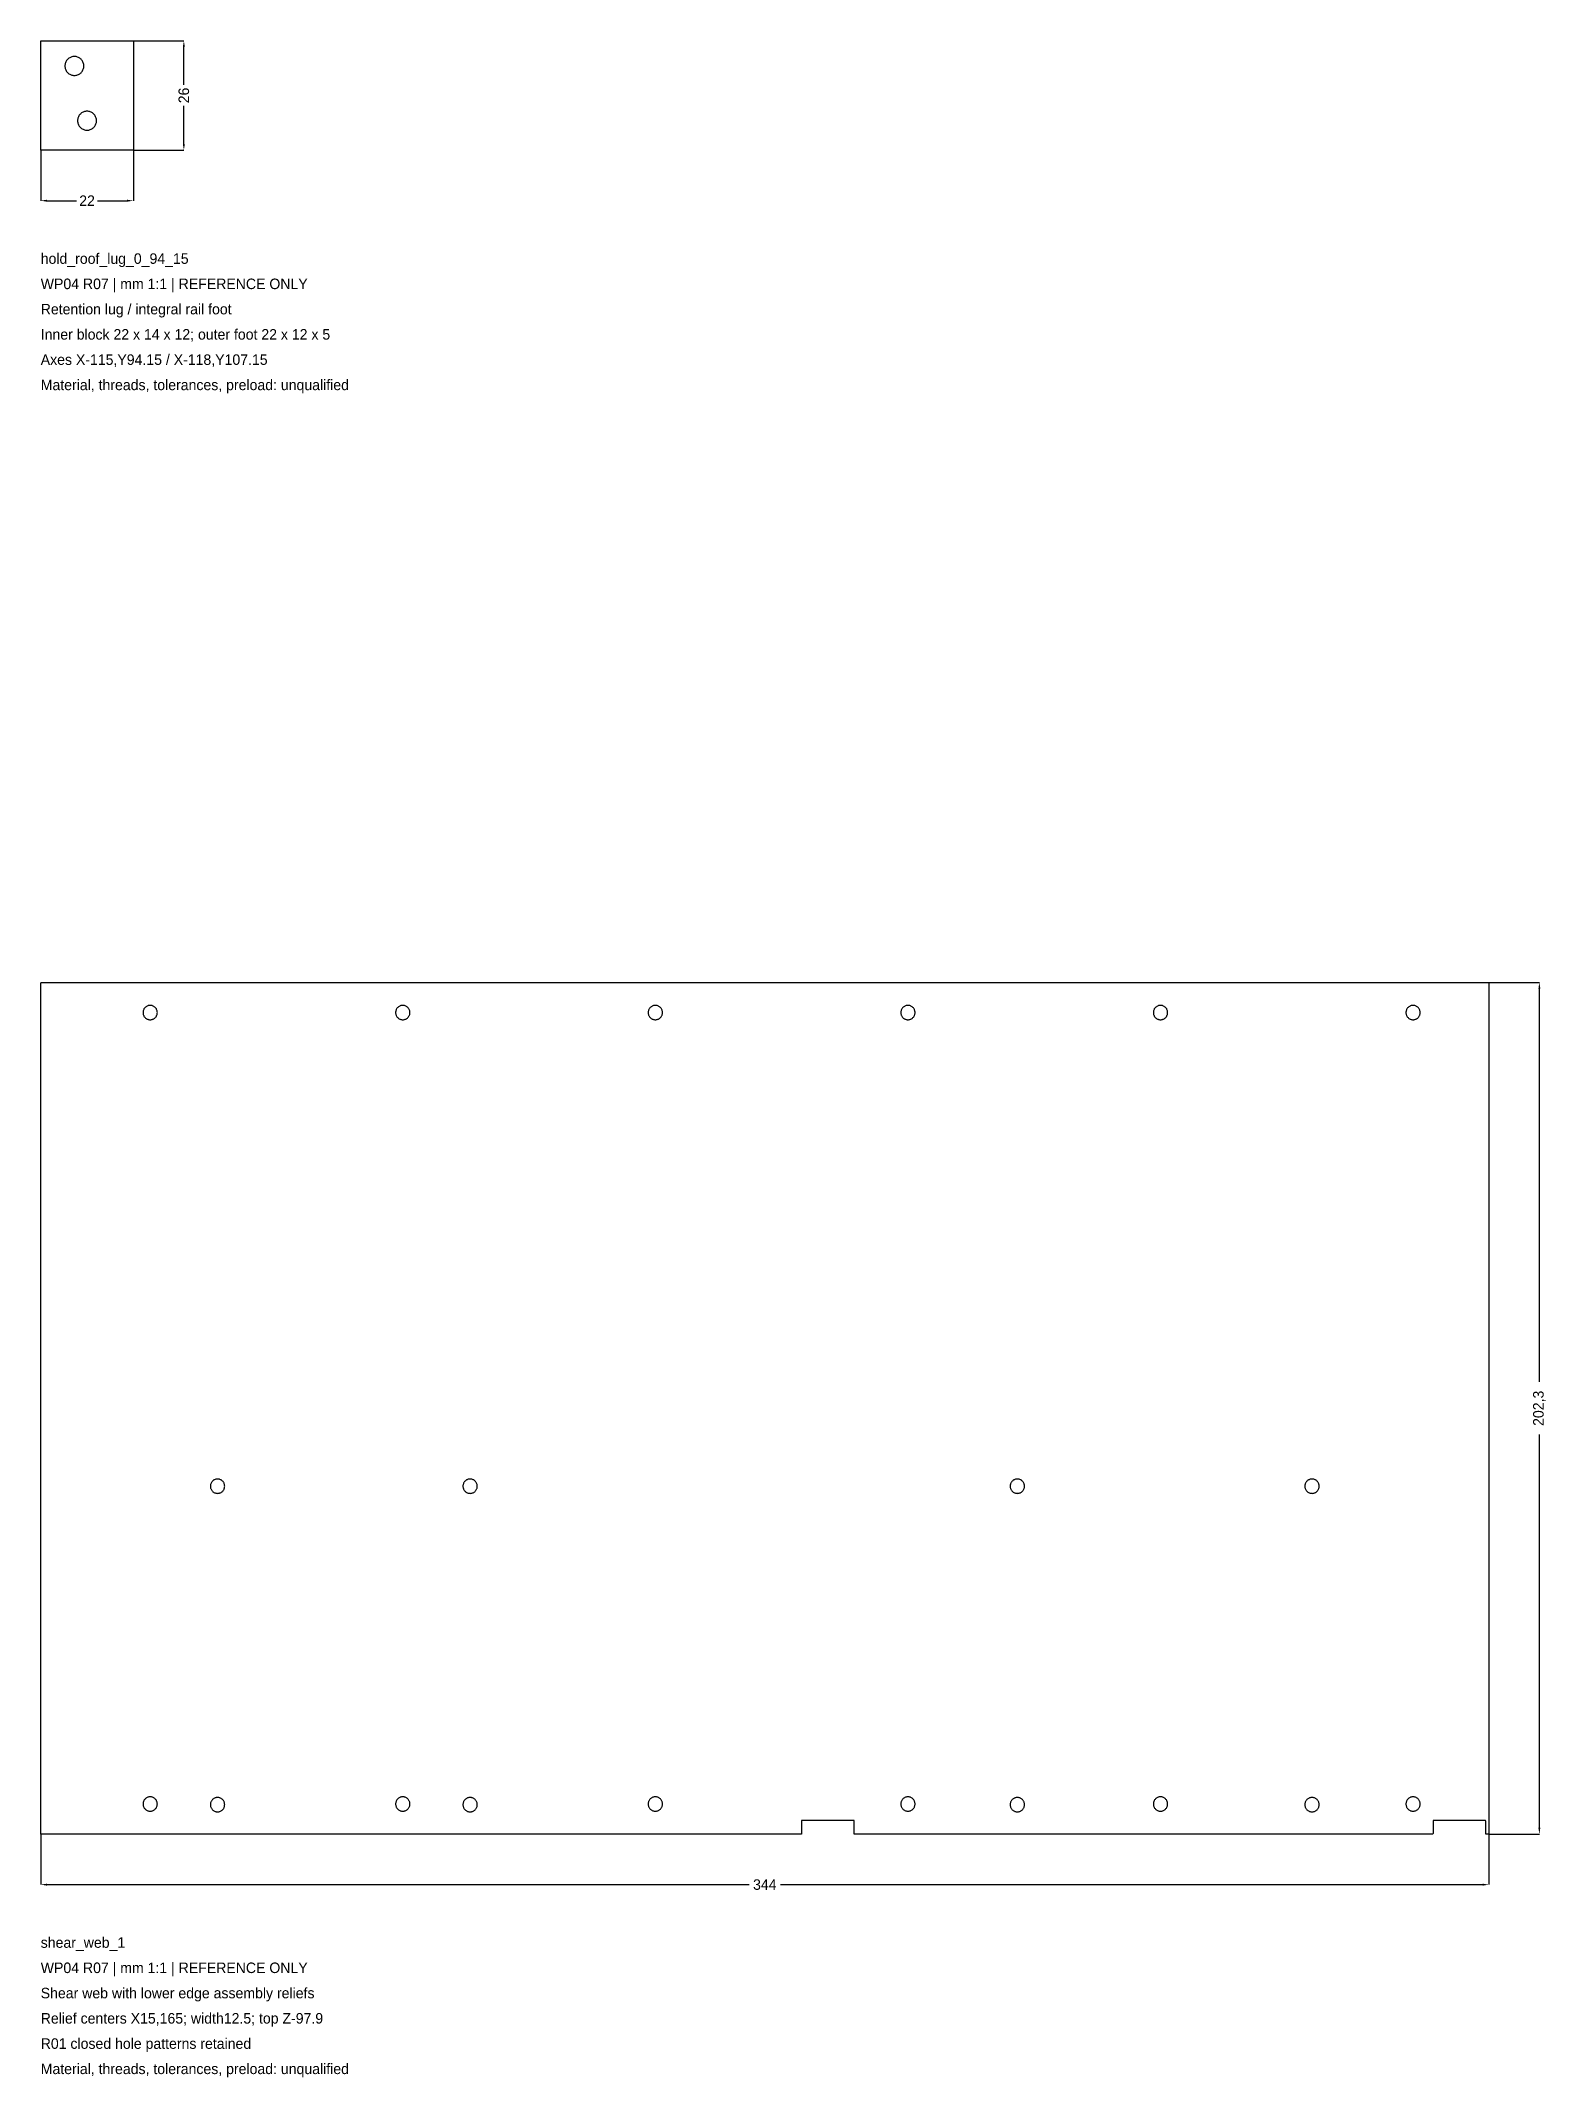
# Model space of a CAD drawing. Header units: millimetres. Extents: x 0 to 1218, y -458 to 26.
# Drawn here: x 860 to 1217.6, y -457.8 to 26 of the extents above; entities that cross this region are included whole.
import ezdxf

# ---------------------------------------------------------------- set-up
doc = ezdxf.new("R2010")
doc.units = ezdxf.units.MM
for name, color, linetype in [('DIMENSIONS', 2, 'Continuous'), ('GEOMETRY', 7, 'Continuous'), ('NOTES', 3, 'Continuous')]:
    doc.layers.add(name, color=color, linetype=linetype)
doc.dimstyles.get("Standard").update_dxf_attribs({"dimtxt": 2.5, "dimasz": 2.5, "dimexe": 1.25, "dimexo": 0.625, "dimtad": 1, "dimcen": 2.5, "dimazin": 3, "dimtfac": 1, "dimtmove": 0, "dimatfit": 3})

msp = doc.modelspace()

# ---------------------------------------------------------------- texts
at = {"layer": 'NOTES'}
for s, p in [('hold_roof_lug_0_94_15', (860, -27)), ('WP04 R07 | mm 1:1 | REFERENCE ONLY', (860, -33)), ('Retention lug / integral rail foot', (860, -39)), ('Inner block 22 x 14 x 12; outer foot 22 x 12 x 5', (860, -45)), ('Axes X-115,Y94.15 / X-118,Y107.15', (860, -51)), ('Material, threads, tolerances, preload: unqualified', (860, -57)), ('shear_web_1', (860, -427)), ('WP04 R07 | mm 1:1 | REFERENCE ONLY', (860, -433)), ('Shear web with lower edge assembly reliefs', (860, -439)), ('Relief centers X15,165; width12.5; top Z-97.9', (860, -445)), ('R01 closed hole patterns retained', (860, -451)), ('Material, threads, tolerances, preload: unqualified', (860, -457))]:
    msp.add_text(s, height=2.5, dxfattribs=at).set_placement(p)

# ---------------------------------------------------------------- blocks, each defined once
blk = doc.blocks.new('_CLOSEDFILLED')
at = {"color": 0, "linetype": 'BYBLOCK'}
blk.add_solid([(-1, 0.16), (0, 0), (-1, -0.16)], dxfattribs=at)
blk = doc.blocks.new('*D5')
for p, q in [((860, 0), (860, -12)), ((882, 0), (882, -12)), ((861.5, -12), (868.5, -12)), ((873.5, -12), (880.5, -12))]:
    blk.add_line(p, q)
at = {"layer": 'Defpoints'}
for p in [(860, 0), (882, 0), (860, -12)]:
    blk.add_point(p, dxfattribs=at)
at = {"layer": 'DIMENSIONS', "xscale": 1.5, "yscale": 1.5, "rotation": 180}
blk.add_blockref('_CLOSEDFILLED', (860, -12), dxfattribs=at)
at = {"layer": 'DIMENSIONS', "xscale": 1.5, "yscale": 1.5}
blk.add_blockref('_CLOSEDFILLED', (882, -12), dxfattribs=at)
at = {"layer": 'DIMENSIONS', "insert": (871, -12), "char_height": 2.5, "attachment_point": 5}
blk.add_mtext('22', dxfattribs=at)
blk = doc.blocks.new('*D6')
for p, q in [((882, 26), (894, 26)), ((894, 15.5), (894, 24.5)), ((894, 1.5), (894, 10.5)), ((882, 0), (894, 0))]:
    blk.add_line(p, q)
at = {"layer": 'Defpoints'}
for p in [(882, 26), (882, 0), (894, 0)]:
    blk.add_point(p, dxfattribs=at)
at = {"layer": 'DIMENSIONS', "xscale": 1.5, "yscale": 1.5}
for p, rotation in [((894, 26), 90), ((894, 0), 270)]:
    blk.add_blockref('_CLOSEDFILLED', p, dxfattribs=dict(at, rotation=rotation))
at = {"layer": 'DIMENSIONS', "insert": (894, 13), "char_height": 2.5, "attachment_point": 5, "rotation": 90}
blk.add_mtext('26', dxfattribs=at)
blk = doc.blocks.new('*D11')
for p, q in [((860, -400), (860, -412)), ((1204, -400), (1204, -412)), ((861.5, -412), (1028.25, -412)), ((1035.75, -412), (1202.5, -412))]:
    blk.add_line(p, q)
at = {"layer": 'Defpoints'}
for p in [(860, -400), (1204, -400), (860, -412)]:
    blk.add_point(p, dxfattribs=at)
at = {"layer": 'DIMENSIONS', "xscale": 1.5, "yscale": 1.5, "rotation": 180}
blk.add_blockref('_CLOSEDFILLED', (860, -412), dxfattribs=at)
at = {"layer": 'DIMENSIONS', "xscale": 1.5, "yscale": 1.5}
blk.add_blockref('_CLOSEDFILLED', (1204, -412), dxfattribs=at)
at = {"layer": 'DIMENSIONS', "insert": (1032, -412), "char_height": 2.5, "attachment_point": 5}
blk.add_mtext('344', dxfattribs=at)
blk = doc.blocks.new('*D12')
for p, q in [((1204, -197.7), (1216, -197.7)), ((1216, -292.6), (1216, -199.2)), ((1216, -398.5), (1216, -305.1)), ((1204, -400), (1216, -400))]:
    blk.add_line(p, q)
at = {"layer": 'Defpoints'}
for p in [(1204, -197.7), (1204, -400), (1216, -400)]:
    blk.add_point(p, dxfattribs=at)
at = {"layer": 'DIMENSIONS', "xscale": 1.5, "yscale": 1.5}
for p, rotation in [((1216, -197.7), 90), ((1216, -400), 270)]:
    blk.add_blockref('_CLOSEDFILLED', p, dxfattribs=dict(at, rotation=rotation))
at = {"layer": 'DIMENSIONS', "insert": (1216, -298.85), "char_height": 2.5, "attachment_point": 5, "rotation": 90}
blk.add_mtext('202,3', dxfattribs=at)

# ---------------------------------------------------------------- dimensions: what is measured, and where the dimension line sits
at = {"layer": 'DIMENSIONS'}
for base, p1, p2, picture, middle in [((894, 0), (882, 0), (882, 26), '*D6', (894, 13)), ((1216, -400), (1204, -400), (1204, -197.7), '*D12', (1216, -298.85))]:
    dim = msp.add_linear_dim(base=base, p1=p1, p2=p2, angle=90, dimstyle='Standard', override={"dimtxt": 2.5, "dimasz": 1.5, "dimdec": 3}, dxfattribs=at)
    dim.commit()
    dim.dimension.update_dxf_attribs({"geometry": picture, "text_midpoint": middle})
for base, p1, p2, picture, middle in [((860, -12), (860, 0), (882, 0), '*D5', (871, -12)), ((860, -412), (860, -400), (1204, -400), '*D11', (1032, -412))]:
    dim = msp.add_linear_dim(base=base, p1=p1, p2=p2, dimstyle='Standard', override={"dimtxt": 2.5, "dimasz": 1.5, "dimdec": 3}, dxfattribs=at)
    dim.commit()
    dim.dimension.update_dxf_attribs({"geometry": picture, "text_midpoint": middle})

# ---------------------------------------------------------------- linework, layer by layer
at = {"layer": 'GEOMETRY'}
for points in [[(860, 26), (860.25, 26), (860.5, 26), (860.75, 26), (861, 26), (861.25, 26), (861.5, 26), (861.75, 26), (862, 26), (862.25, 26), (862.5, 26), (862.75, 26), (863, 26), (863.25, 26), (863.5, 26), (863.75, 26), (864, 26), (864.25, 26), (864.5, 26), (864.75, 26), (865, 26), (865.25, 26), (865.5, 26), (865.75, 26), (866, 26), (866.25, 26), (866.5, 26), (866.75, 26), (867, 26), (867.25, 26), (867.5, 26), (867.75, 26), (868, 26), (868.25, 26), (868.5, 26), (868.75, 26), (869, 26), (869.25, 26), (869.5, 26), (869.75, 26), (870, 26), (870.25, 26), (870.5, 26), (870.75, 26), (871, 26), (871.25, 26), (871.5, 26), (871.75, 26), (872, 26), (872.25, 26), (872.5, 26), (872.75, 26), (873, 26), (873.25, 26), (873.5, 26), (873.75, 26), (874, 26), (874.25, 26), (874.5, 26), (874.75, 26), (875, 26), (875.25, 26), (875.5, 26), (875.75, 26), (876, 26), (876.25, 26), (876.5, 26), (876.75, 26), (877, 26), (877.25, 26), (877.5, 26), (877.75, 26), (878, 26), (878.25, 26), (878.5, 26), (878.75, 26), (879, 26), (879.25, 26), (879.5, 26), (879.75, 26), (880, 26), (880.25, 26), (880.5, 26), (880.75, 26), (881, 26), (881.25, 26), (881.5, 26), (881.75, 26), (882, 26), (882, 25.75), (882, 25.5), (882, 25.25), (882, 25), (882, 24.75), (882, 24.5), (882, 24.25), (882, 24), (882, 23.75), (882, 23.5), (882, 23.25), (882, 23), (882, 22.75), (882, 22.5), (882, 22.25), (882, 22), (882, 21.75), (882, 21.5), (882, 21.25), (882, 21), (882, 20.75), (882, 20.5), (882, 20.25), (882, 20), (882, 19.75), (882, 19.5), (882, 19.25), (882, 19), (882, 18.75), (882, 18.5), (882, 18.25), (882, 18), (882, 17.75), (882, 17.5), (882, 17.25), (882, 17), (882, 16.75), (882, 16.5), (882, 16.25), (882, 16), (882, 15.75), (882, 15.5), (882, 15.25), (882, 15), (882, 14.75), (882, 14.5), (882, 14.25), (882, 14), (882, 13.75), (882, 13.5), (882, 13.25), (882, 13), (882, 12.75), (882, 12.5), (882, 12.25), (882, 12), (882, 11.75), (882, 11.5), (882, 11.25), (882, 11), (882, 10.75), (882, 10.5), (882, 10.25), (882, 10), (882, 9.75), (882, 9.5), (882, 9.25), (882, 9), (882, 8.75), (882, 8.5), (882, 8.25), (882, 8), (882, 7.75), (882, 7.5), (882, 7.25), (882, 7), (882, 6.75), (882, 6.5), (882, 6.25), (882, 6), (882, 5.75), (882, 5.5), (882, 5.25), (882, 5), (882, 4.75), (882, 4.5), (882, 4.25), (882, 4), (882, 3.75), (882, 3.5), (882, 3.25), (882, 3), (882, 2.75), (882, 2.5), (882, 2.25), (882, 2), (882, 1.75), (882, 1.5), (882, 1.25), (882, 1), (882, 0.75), (882, 0.5), (882, 0.25), (882, 0), (881.75, 0), (881.5, 0), (881.25, 0), (881, 0), (880.75, 0), (880.5, 0), (880.25, 0), (880, 0), (879.75, 0), (879.5, 0), (879.25, 0), (879, 0), (878.75, 0), (878.5, 0), (878.25, 0), (878, 0), (877.75, 0), (877.5, 0), (877.25, 0), (877, 0), (876.75, 0), (876.5, 0), (876.25, 0), (876, 0), (875.75, 0), (875.5, 0), (875.25, 0), (875, 0), (874.75, 0), (874.5, 0), (874.25, 0), (874, 0), (873.75, 0), (873.5, 0), (873.25, 0), (873, 0), (872.75, 0), (872.5, 0), (872.25, 0), (872, 0), (871.75, 0), (871.5, 0), (871.25, 0), (871, 0), (870.75, 0), (870.5, 0), (870.25, 0), (870, 0), (869.75, 0), (869.5, 0), (869.25, 0), (869, 0), (868.75, 0), (868.5, 0), (868.25, 0), (868, 0), (867.75, 0), (867.5, 0), (867.25, 0), (867, 0), (866.75, 0), (866.5, 0), (866.25, 0), (866, 0), (865.75, 0), (865.5, 0), (865.25, 0), (865, 0), (864.75, 0), (864.5, 0), (864.25, 0), (864, 0), (863.75, 0), (863.5, 0), (863.25, 0), (863, 0), (862.75, 0), (862.5, 0), (862.25, 0), (862, 0), (861.75, 0), (861.5, 0), (861.25, 0), (861, 0), (860.75, 0), (860.5, 0), (860.25, 0), (860, 0), (860, 0.25), (860, 0.5), (860, 0.75), (860, 1), (860, 1.25), (860, 1.5), (860, 1.75), (860, 2), (860, 2.25), (860, 2.5), (860, 2.75), (860, 3), (860, 3.25), (860, 3.5), (860, 3.75), (860, 4), (860, 4.25), (860, 4.5), (860, 4.75), (860, 5), (860, 5.25), (860, 5.5), (860, 5.75), (860, 6), (860, 6.25), (860, 6.5), (860, 6.75), (860, 7), (860, 7.25), (860, 7.5), (860, 7.75), (860, 8), (860, 8.25), (860, 8.5), (860, 8.75), (860, 9), (860, 9.25), (860, 9.5), (860, 9.75), (860, 10), (860, 10.25), (860, 10.5), (860, 10.75), (860, 11), (860, 11.25), (860, 11.5), (860, 11.75), (860, 12), (860, 12.25), (860, 12.5), (860, 12.75), (860, 13), (860, 13.25), (860, 13.5), (860, 13.75), (860, 14), (860, 14.25), (860, 14.5), (860, 14.75), (860, 15), (860, 15.25), (860, 15.5), (860, 15.75), (860, 16), (860, 16.25), (860, 16.5), (860, 16.75), (860, 17), (860, 17.25), (860, 17.5), (860, 17.75), (860, 18), (860, 18.25), (860, 18.5), (860, 18.75), (860, 19), (860, 19.25), (860, 19.5), (860, 19.75), (860, 20), (860, 20.25), (860, 20.5), (860, 20.75), (860, 21), (860, 21.25), (860, 21.5), (860, 21.75), (860, 22), (860, 22.25), (860, 22.5), (860, 22.75), (860, 23), (860, 23.25), (860, 23.5), (860, 23.75), (860, 24), (860, 24.25), (860, 24.5), (860, 24.75), (860, 25), (860, 25.25), (860, 25.5), (860, 25.75)], [(870.25, 20), (870.2414, 20.1961), (870.2158, 20.3907), (870.1733, 20.5823), (870.1143, 20.7695), (870.0392, 20.9509), (869.9486, 21.125), (869.8431, 21.2905), (869.7236, 21.4463), (869.591, 21.591), (869.4463, 21.7236), (869.2905, 21.8431), (869.125, 21.9486), (868.9509, 22.0392), (868.7695, 22.1143), (868.5823, 22.1733), (868.3907, 22.2158), (868.1961, 22.2414), (868, 22.25), (867.8039, 22.2414), (867.6093, 22.2158), (867.4177, 22.1733), (867.2305, 22.1143), (867.0491, 22.0392), (866.875, 21.9486), (866.7095, 21.8431), (866.5537, 21.7236), (866.409, 21.591), (866.2764, 21.4463), (866.1569, 21.2905), (866.0514, 21.125), (865.9608, 20.9509), (865.8857, 20.7695), (865.8267, 20.5823), (865.7842, 20.3907), (865.7586, 20.1961), (865.75, 20), (865.7586, 19.8039), (865.7842, 19.6093), (865.8267, 19.4177), (865.8857, 19.2305), (865.9608, 19.0491), (866.0514, 18.875), (866.1569, 18.7095), (866.2764, 18.5537), (866.409, 18.409), (866.5537, 18.2764), (866.7095, 18.1569), (866.875, 18.0514), (867.0491, 17.9608), (867.2305, 17.8857), (867.4177, 17.8267), (867.6093, 17.7842), (867.8039, 17.7586), (868, 17.75), (868.1961, 17.7586), (868.3907, 17.7842), (868.5823, 17.8267), (868.7695, 17.8857), (868.9509, 17.9608), (869.125, 18.0514), (869.2905, 18.1569), (869.4463, 18.2764), (869.591, 18.409), (869.7236, 18.5537), (869.8431, 18.7095), (869.9486, 18.875), (870.0392, 19.0491), (870.1143, 19.2305), (870.1733, 19.4177), (870.2158, 19.6093), (870.2414, 19.8039)], [(873.25, 7), (873.2414, 7.1961), (873.2158, 7.3907), (873.1733, 7.5823), (873.1143, 7.7695), (873.0392, 7.9509), (872.9486, 8.125), (872.8431, 8.2905), (872.7236, 8.4463), (872.591, 8.591), (872.4463, 8.7236), (872.2905, 8.8431), (872.125, 8.9486), (871.9509, 9.0392), (871.7695, 9.1143), (871.5823, 9.1733), (871.3907, 9.2158), (871.1961, 9.2414), (871, 9.25), (870.8039, 9.2414), (870.6093, 9.2158), (870.4177, 9.1733), (870.2305, 9.1143), (870.0491, 9.0392), (869.875, 8.9486), (869.7095, 8.8431), (869.5537, 8.7236), (869.409, 8.591), (869.2764, 8.4463), (869.1569, 8.2905), (869.0514, 8.125), (868.9608, 7.9509), (868.8857, 7.7695), (868.8267, 7.5823), (868.7842, 7.3907), (868.7586, 7.1961), (868.75, 7), (868.7586, 6.8039), (868.7842, 6.6093), (868.8267, 6.4177), (868.8857, 6.2305), (868.9608, 6.0491), (869.0514, 5.875), (869.1569, 5.7095), (869.2764, 5.5537), (869.409, 5.409), (869.5537, 5.2764), (869.7095, 5.1569), (869.875, 5.0514), (870.0491, 4.9608), (870.2305, 4.8857), (870.4177, 4.8267), (870.6093, 4.7842), (870.8039, 4.7586), (871, 4.75), (871.1961, 4.7586), (871.3907, 4.7842), (871.5823, 4.8267), (871.7695, 4.8857), (871.9509, 4.9608), (872.125, 5.0514), (872.2905, 5.1569), (872.4463, 5.2764), (872.591, 5.409), (872.7236, 5.5537), (872.8431, 5.7095), (872.9486, 5.875), (873.0392, 6.0491), (873.1143, 6.2305), (873.1733, 6.4177), (873.2158, 6.6093), (873.2414, 6.8039)], [(1040.75, -400), (1040.5, -400), (1040.2501, -400), (1040.0001, -400), (1039.7501, -400), (1039.5002, -400), (1039.2502, -400), (1039.0002, -400), (1038.7503, -400), (1038.5003, -400), (1038.2503, -400), (1038.0004, -400), (1037.7504, -400), (1037.5004, -400), (1037.2505, -400), (1037.0005, -400), (1036.7505, -400), (1036.5006, -400), (1036.2506, -400), (1036.0006, -400), (1035.7507, -400), (1035.5007, -400), (1035.2507, -400), (1035.0008, -400), (1034.7508, -400), (1034.5008, -400), (1034.2509, -400), (1034.0009, -400), (1033.7509, -400), (1033.501, -400), (1033.251, -400), (1033.0011, -400), (1032.7511, -400), (1032.5011, -400), (1032.2512, -400), (1032.0012, -400), (1031.7512, -400), (1031.5013, -400), (1031.2513, -400), (1031.0013, -400), (1030.7514, -400), (1030.5014, -400), (1030.2514, -400), (1030.0015, -400), (1029.7515, -400), (1029.5015, -400), (1029.2516, -400), (1029.0016, -400), (1028.7516, -400), (1028.5017, -400), (1028.2517, -400), (1028.0017, -400), (1027.7518, -400), (1027.5018, -400), (1027.2518, -400), (1027.0019, -400), (1026.7519, -400), (1026.5019, -400), (1026.252, -400), (1026.002, -400), (1025.752, -400), (1025.5021, -400), (1025.2521, -400), (1025.0021, -400), (1024.7522, -400), (1024.5022, -400), (1024.2522, -400), (1024.0023, -400), (1023.7523, -400), (1023.5023, -400), (1023.2524, -400), (1023.0024, -400), (1022.7524, -400), (1022.5025, -400), (1022.2525, -400), (1022.0025, -400), (1021.7526, -400), (1021.5026, -400), (1021.2526, -400), (1021.0027, -400), (1020.7527, -400), (1020.5027, -400), (1020.2528, -400), (1020.0028, -400), (1019.7528, -400), (1019.5029, -400), (1019.2529, -400), (1019.003, -400), (1018.753, -400), (1018.503, -400), (1018.2531, -400), (1018.0031, -400), (1017.7531, -400), (1017.5032, -400), (1017.2532, -400), (1017.0032, -400), (1016.7533, -400), (1016.5033, -400), (1016.2533, -400), (1016.0034, -400), (1015.7534, -400), (1015.5034, -400), (1015.2535, -400), (1015.0035, -400), (1014.7535, -400), (1014.5036, -400), (1014.2536, -400), (1014.0036, -400), (1013.7537, -400), (1013.5037, -400), (1013.2537, -400), (1013.0038, -400), (1012.7538, -400), (1012.5038, -400), (1012.2539, -400), (1012.0039, -400), (1011.7539, -400), (1011.504, -400), (1011.254, -400), (1011.004, -400), (1010.7541, -400), (1010.5041, -400), (1010.2541, -400), (1010.0042, -400), (1009.7542, -400), (1009.5042, -400), (1009.2543, -400), (1009.0043, -400), (1008.7543, -400), (1008.5044, -400), (1008.2544, -400), (1008.0044, -400), (1007.7545, -400), (1007.5045, -400), (1007.2545, -400), (1007.0046, -400), (1006.7546, -400), (1006.5046, -400), (1006.2547, -400), (1006.0047, -400), (1005.7547, -400), (1005.5048, -400), (1005.2548, -400), (1005.0048, -400), (1004.7549, -400), (1004.5049, -400), (1004.255, -400), (1004.005, -400), (1003.755, -400), (1003.5051, -400), (1003.2551, -400), (1003.0051, -400), (1002.7552, -400), (1002.5052, -400), (1002.2552, -400), (1002.0053, -400), (1001.7553, -400), (1001.5053, -400), (1001.2554, -400), (1001.0054, -400), (1000.7554, -400), (1000.5055, -400), (1000.2555, -400), (1000.0055, -400), (999.7556, -400), (999.5056, -400), (999.2556, -400), (999.0057, -400), (998.7557, -400), (998.5057, -400), (998.2558, -400), (998.0058, -400), (997.7558, -400), (997.5059, -400), (997.2559, -400), (997.0059, -400), (996.756, -400), (996.506, -400), (996.256, -400), (996.0061, -400), (995.7561, -400), (995.5061, -400), (995.2562, -400), (995.0062, -400), (994.7562, -400), (994.5063, -400), (994.2563, -400), (994.0063, -400), (993.7564, -400), (993.5064, -400), (993.2564, -400), (993.0065, -400), (992.7565, -400), (992.5065, -400), (992.2566, -400), (992.0066, -400), (991.7566, -400), (991.5067, -400), (991.2567, -400), (991.0067, -400), (990.7568, -400), (990.5068, -400), (990.2569, -400), (990.0069, -400), (989.7569, -400), (989.507, -400), (989.257, -400), (989.007, -400), (988.7571, -400), (988.5071, -400), (988.2571, -400), (988.0072, -400), (987.7572, -400), (987.5072, -400), (987.2573, -400), (987.0073, -400), (986.7573, -400), (986.5074, -400), (986.2574, -400), (986.0074, -400), (985.7575, -400), (985.5075, -400), (985.2575, -400), (985.0076, -400), (984.7576, -400), (984.5076, -400), (984.2577, -400), (984.0077, -400), (983.7577, -400), (983.5078, -400), (983.2578, -400), (983.0078, -400), (982.7579, -400), (982.5079, -400), (982.2579, -400), (982.008, -400), (981.758, -400), (981.508, -400), (981.2581, -400), (981.0081, -400), (980.7581, -400), (980.5082, -400), (980.2582, -400), (980.0082, -400), (979.7583, -400), (979.5083, -400), (979.2583, -400), (979.0084, -400), (978.7584, -400), (978.5084, -400), (978.2585, -400), (978.0085, -400), (977.7585, -400), (977.5086, -400), (977.2586, -400), (977.0086, -400), (976.7587, -400), (976.5087, -400), (976.2587, -400), (976.0088, -400), (975.7588, -400), (975.5089, -400), (975.2589, -400), (975.0089, -400), (974.759, -400), (974.509, -400), (974.259, -400), (974.0091, -400), (973.7591, -400), (973.5091, -400), (973.2592, -400), (973.0092, -400), (972.7592, -400), (972.5093, -400), (972.2593, -400), (972.0093, -400), (971.7594, -400), (971.5094, -400), (971.2594, -400), (971.0095, -400), (970.7595, -400), (970.5095, -400), (970.2596, -400), (970.0096, -400), (969.7596, -400), (969.5097, -400), (969.2597, -400), (969.0097, -400), (968.7598, -400), (968.5098, -400), (968.2598, -400), (968.0099, -400), (967.7599, -400), (967.5099, -400), (967.26, -400), (967.01, -400), (966.76, -400), (966.5101, -400), (966.2601, -400), (966.0101, -400), (965.7602, -400), (965.5102, -400), (965.2602, -400), (965.0103, -400), (964.7603, -400), (964.5103, -400), (964.2604, -400), (964.0104, -400), (963.7604, -400), (963.5105, -400), (963.2605, -400), (963.0105, -400), (962.7606, -400), (962.5106, -400), (962.2606, -400), (962.0107, -400), (961.7607, -400), (961.5108, -400), (961.2608, -400), (961.0108, -400), (960.7609, -400), (960.5109, -400), (960.2609, -400), (960.011, -400), (959.761, -400), (959.511, -400), (959.2611, -400), (959.0111, -400), (958.7611, -400), (958.5112, -400), (958.2612, -400), (958.0112, -400), (957.7613, -400), (957.5113, -400), (957.2613, -400), (957.0114, -400), (956.7614, -400), (956.5114, -400), (956.2615, -400), (956.0115, -400), (955.7615, -400), (955.5116, -400), (955.2616, -400), (955.0116, -400), (954.7617, -400), (954.5117, -400), (954.2617, -400), (954.0118, -400), (953.7618, -400), (953.5118, -400), (953.2619, -400), (953.0119, -400), (952.7619, -400), (952.512, -400), (952.262, -400), (952.012, -400), (951.7621, -400), (951.5121, -400), (951.2621, -400), (951.0122, -400), (950.7622, -400), (950.5122, -400), (950.2623, -400), (950.0123, -400), (949.7623, -400), (949.5124, -400), (949.2624, -400), (949.0124, -400), (948.7625, -400), (948.5125, -400), (948.2625, -400), (948.0126, -400), (947.7626, -400), (947.5126, -400), (947.2627, -400), (947.0127, -400), (946.7628, -400), (946.5128, -400), (946.2628, -400), (946.0129, -400), (945.7629, -400), (945.5129, -400), (945.263, -400), (945.013, -400), (944.763, -400), (944.5131, -400), (944.2631, -400), (944.0131, -400), (943.7632, -400), (943.5132, -400), (943.2632, -400), (943.0133, -400), (942.7633, -400), (942.5133, -400), (942.2634, -400), (942.0134, -400), (941.7634, -400), (941.5135, -400), (941.2635, -400), (941.0135, -400), (940.7636, -400), (940.5136, -400), (940.2636, -400), (940.0137, -400), (939.7637, -400), (939.5137, -400), (939.2638, -400), (939.0138, -400), (938.7638, -400), (938.5139, -400), (938.2639, -400), (938.0139, -400), (937.764, -400), (937.514, -400), (937.264, -400), (937.0141, -400), (936.7641, -400), (936.5141, -400), (936.2642, -400), (936.0142, -400), (935.7642, -400), (935.5143, -400), (935.2643, -400), (935.0143, -400), (934.7644, -400), (934.5144, -400), (934.2644, -400), (934.0145, -400), (933.7645, -400), (933.5145, -400), (933.2646, -400), (933.0146, -400), (932.7647, -400), (932.5147, -400), (932.2647, -400), (932.0148, -400), (931.7648, -400), (931.5148, -400), (931.2649, -400), (931.0149, -400), (930.7649, -400), (930.515, -400), (930.265, -400), (930.015, -400), (929.7651, -400), (929.5151, -400), (929.2651, -400), (929.0152, -400), (928.7652, -400), (928.5152, -400), (928.2653, -400), (928.0153, -400), (927.7653, -400), (927.5154, -400), (927.2654, -400), (927.0154, -400), (926.7655, -400), (926.5155, -400), (926.2655, -400), (926.0156, -400), (925.7656, -400), (925.5156, -400), (925.2657, -400), (925.0157, -400), (924.7657, -400), (924.5158, -400), (924.2658, -400), (924.0158, -400), (923.7659, -400), (923.5159, -400), (923.2659, -400), (923.016, -400), (922.766, -400), (922.516, -400), (922.2661, -400), (922.0161, -400), (921.7661, -400), (921.5162, -400), (921.2662, -400), (921.0162, -400), (920.7663, -400), (920.5163, -400), (920.2663, -400), (920.0164, -400), (919.7664, -400), (919.5164, -400), (919.2665, -400), (919.0165, -400), (918.7665, -400), (918.5166, -400), (918.2666, -400), (918.0167, -400), (917.7667, -400), (917.5167, -400), (917.2668, -400), (917.0168, -400), (916.7668, -400), (916.5169, -400), (916.2669, -400), (916.0169, -400), (915.767, -400), (915.517, -400), (915.267, -400), (915.0171, -400), (914.7671, -400), (914.5171, -400), (914.2672, -400), (914.0172, -400), (913.7672, -400), (913.5173, -400), (913.2673, -400), (913.0173, -400), (912.7674, -400), (912.5174, -400), (912.2674, -400), (912.0175, -400), (911.7675, -400), (911.5175, -400), (911.2676, -400), (911.0176, -400), (910.7676, -400), (910.5177, -400), (910.2677, -400), (910.0177, -400), (909.7678, -400), (909.5178, -400), (909.2678, -400), (909.0179, -400), (908.7679, -400), (908.5179, -400), (908.268, -400), (908.018, -400), (907.768, -400), (907.5181, -400), (907.2681, -400), (907.0181, -400), (906.7682, -400), (906.5182, -400), (906.2682, -400), (906.0183, -400), (905.7683, -400), (905.5183, -400), (905.2684, -400), (905.0184, -400), (904.7684, -400), (904.5185, -400), (904.2685, -400), (904.0186, -400), (903.7686, -400), (903.5186, -400), (903.2687, -400), (903.0187, -400), (902.7687, -400), (902.5188, -400), (902.2688, -400), (902.0188, -400), (901.7689, -400), (901.5189, -400), (901.2689, -400), (901.019, -400), (900.769, -400), (900.519, -400), (900.2691, -400), (900.0191, -400), (899.7691, -400), (899.5192, -400), (899.2692, -400), (899.0192, -400), (898.7693, -400), (898.5193, -400), (898.2693, -400), (898.0194, -400), (897.7694, -400), (897.5194, -400), (897.2695, -400), (897.0195, -400), (896.7695, -400), (896.5196, -400), (896.2696, -400), (896.0196, -400), (895.7697, -400), (895.5197, -400), (895.2697, -400), (895.0198, -400), (894.7698, -400), (894.5198, -400), (894.2699, -400), (894.0199, -400), (893.7699, -400), (893.52, -400), (893.27, -400), (893.02, -400), (892.7701, -400), (892.5201, -400), (892.2701, -400), (892.0202, -400), (891.7702, -400), (891.5202, -400), (891.2703, -400), (891.0203, -400), (890.7703, -400), (890.5204, -400), (890.2704, -400), (890.0204, -400), (889.7705, -400), (889.5205, -400), (889.2706, -400), (889.0206, -400), (888.7706, -400), (888.5207, -400), (888.2707, -400), (888.0207, -400), (887.7708, -400), (887.5208, -400), (887.2708, -400), (887.0209, -400), (886.7709, -400), (886.5209, -400), (886.271, -400), (886.021, -400), (885.771, -400), (885.5211, -400), (885.2711, -400), (885.0211, -400), (884.7712, -400), (884.5212, -400), (884.2712, -400), (884.0213, -400), (883.7713, -400), (883.5213, -400), (883.2714, -400), (883.0214, -400), (882.7714, -400), (882.5215, -400), (882.2715, -400), (882.0215, -400), (881.7716, -400), (881.5216, -400), (881.2716, -400), (881.0217, -400), (880.7717, -400), (880.5217, -400), (880.2718, -400), (880.0218, -400), (879.7718, -400), (879.5219, -400), (879.2719, -400), (879.0219, -400), (878.772, -400), (878.522, -400), (878.272, -400), (878.0221, -400), (877.7721, -400), (877.5221, -400), (877.2722, -400), (877.0222, -400), (876.7722, -400), (876.5223, -400), (876.2723, -400), (876.0223, -400), (875.7724, -400), (875.5224, -400), (875.2725, -400), (875.0225, -400), (874.7725, -400), (874.5226, -400), (874.2726, -400), (874.0226, -400), (873.7727, -400), (873.5227, -400), (873.2727, -400), (873.0228, -400), (872.7728, -400), (872.5228, -400), (872.2729, -400), (872.0229, -400), (871.7729, -400), (871.523, -400), (871.273, -400), (871.023, -400), (870.7731, -400), (870.5231, -400), (870.2731, -400), (870.0232, -400), (869.7732, -400), (869.5232, -400), (869.2733, -400), (869.0233, -400), (868.7733, -400), (868.5234, -400), (868.2734, -400), (868.0234, -400), (867.7735, -400), (867.5235, -400), (867.2735, -400), (867.0236, -400), (866.7736, -400), (866.5236, -400), (866.2737, -400), (866.0237, -400), (865.7737, -400), (865.5238, -400), (865.2738, -400), (865.0238, -400), (864.7739, -400), (864.5239, -400), (864.2739, -400), (864.024, -400), (863.774, -400), (863.524, -400), (863.2741, -400), (863.0241, -400), (862.7741, -400), (862.5242, -400), (862.2742, -400), (862.0242, -400), (861.7743, -400), (861.5243, -400), (861.2743, -400), (861.0244, -400), (860.7744, -400), (860.5245, -400), (860.2745, -400), (860.0245, -400), (860, -399.7746), (860, -399.5246), (860, -399.2746), (860, -399.0247), (860, -398.7747), (860, -398.5247), (860, -398.2748), (860, -398.0248), (860, -397.7748), (860, -397.5249), (860, -397.2749), (860, -397.0249), (860, -396.775), (860, -396.525), (860, -396.275), (860, -396.0251), (860, -395.7751), (860, -395.5251), (860, -395.2752), (860, -395.0252), (860, -394.7752), (860, -394.5253), (860, -394.2753), (860, -394.0253), (860, -393.7754), (860, -393.5254), (860, -393.2754), (860, -393.0255), (860, -392.7755), (860, -392.5255), (860, -392.2756), (860, -392.0256), (860, -391.7756), (860, -391.5257), (860, -391.2757), (860, -391.0257), (860, -390.7758), (860, -390.5258), (860, -390.2758), (860, -390.0259), (860, -389.7759), (860, -389.5259), (860, -389.276), (860, -389.026), (860, -388.776), (860, -388.5261), (860, -388.2761), (860, -388.0261), (860, -387.7762), (860, -387.5262), (860, -387.2762), (860, -387.0263), (860, -386.7763), (860, -386.5264), (860, -386.2764), (860, -386.0264), (860, -385.7765), (860, -385.5265), (860, -385.2765), (860, -385.0266), (860, -384.7766), (860, -384.5266), (860, -384.2767), (860, -384.0267), (860, -383.7767), (860, -383.5268), (860, -383.2768), (860, -383.0268), (860, -382.7769), (860, -382.5269), (860, -382.2769), (860, -382.027), (860, -381.777), (860, -381.527), (860, -381.2771), (860, -381.0271), (860, -380.7771), (860, -380.5272), (860, -380.2772), (860, -380.0272), (860, -379.7773), (860, -379.5273), (860, -379.2773), (860, -379.0274), (860, -378.7774), (860, -378.5274), (860, -378.2775), (860, -378.0275), (860, -377.7775), (860, -377.5276), (860, -377.2776), (860, -377.0276), (860, -376.7777), (860, -376.5277), (860, -376.2777), (860, -376.0278), (860, -375.7778), (860, -375.5278), (860, -375.2779), (860, -375.0279), (860, -374.7779), (860, -374.528), (860, -374.278), (860, -374.028), (860, -373.7781), (860, -373.5281), (860, -373.2781), (860, -373.0282), (860, -372.7782), (860, -372.5283), (860, -372.2783), (860, -372.0283), (860, -371.7784), (860, -371.5284), (860, -371.2784), (860, -371.0285), (860, -370.7785), (860, -370.5285), (860, -370.2786), (860, -370.0286), (860, -369.7786), (860, -369.5287), (860, -369.2787), (860, -369.0287), (860, -368.7788), (860, -368.5288), (860, -368.2788), (860, -368.0289), (860, -367.7789), (860, -367.5289), (860, -367.279), (860, -367.029), (860, -366.779), (860, -366.5291), (860, -366.2791), (860, -366.0291), (860, -365.7792), (860, -365.5292), (860, -365.2792), (860, -365.0293), (860, -364.7793), (860, -364.5293), (860, -364.2794), (860, -364.0294), (860, -363.7794), (860, -363.5295), (860, -363.2795), (860, -363.0295), (860, -362.7796), (860, -362.5296), (860, -362.2796), (860, -362.0297), (860, -361.7797), (860, -361.5297), (860, -361.2798), (860, -361.0298), (860, -360.7798), (860, -360.5299), (860, -360.2799), (860, -360.0299), (860, -359.78), (860, -359.53), (860, -359.28), (860, -359.0301), (860, -358.7801), (860, -358.5301), (860, -358.2802), (860, -358.0302), (860, -357.7803), (860, -357.5303), (860, -357.2803), (860, -357.0304), (860, -356.7804), (860, -356.5304), (860, -356.2805), (860, -356.0305), (860, -355.7805), (860, -355.5306), (860, -355.2806), (860, -355.0306), (860, -354.7807), (860, -354.5307), (860, -354.2807), (860, -354.0308), (860, -353.7808), (860, -353.5308), (860, -353.2809), (860, -353.0309), (860, -352.7809), (860, -352.531), (860, -352.281), (860, -352.031), (860, -351.7811), (860, -351.5311), (860, -351.2811), (860, -351.0312), (860, -350.7812), (860, -350.5312), (860, -350.2813), (860, -350.0313), (860, -349.7813), (860, -349.5314), (860, -349.2814), (860, -349.0314), (860, -348.7815), (860, -348.5315), (860, -348.2815), (860, -348.0316), (860, -347.7816), (860, -347.5316), (860, -347.2817), (860, -347.0317), (860, -346.7817), (860, -346.5318), (860, -346.2818), (860, -346.0318), (860, -345.7819), (860, -345.5319), (860, -345.2819), (860, -345.032), (860, -344.782), (860, -344.532), (860, -344.2821), (860, -344.0321), (860, -343.7822), (860, -343.5322), (860, -343.2822), (860, -343.0323), (860, -342.7823), (860, -342.5323), (860, -342.2824), (860, -342.0324), (860, -341.7824), (860, -341.5325), (860, -341.2825), (860, -341.0325), (860, -340.7826), (860, -340.5326), (860, -340.2826), (860, -340.0327), (860, -339.7827), (860, -339.5327), (860, -339.2828), (860, -339.0328), (860, -338.7828), (860, -338.5329), (860, -338.2829), (860, -338.0329), (860, -337.783), (860, -337.533), (860, -337.283), (860, -337.0331), (860, -336.7831), (860, -336.5331), (860, -336.2832), (860, -336.0332), (860, -335.7832), (860, -335.5333), (860, -335.2833), (860, -335.0333), (860, -334.7834), (860, -334.5334), (860, -334.2834), (860, -334.0335), (860, -333.7835), (860, -333.5335), (860, -333.2836), (860, -333.0336), (860, -332.7836), (860, -332.5337), (860, -332.2837), (860, -332.0337), (860, -331.7838), (860, -331.5338), (860, -331.2838), (860, -331.0339), (860, -330.7839), (860, -330.5339), (860, -330.284), (860, -330.034), (860, -329.784), (860, -329.5341), (860, -329.2841), (860, -329.0342), (860, -328.7842), (860, -328.5342), (860, -328.2843), (860, -328.0343), (860, -327.7843), (860, -327.5344), (860, -327.2844), (860, -327.0344), (860, -326.7845), (860, -326.5345), (860, -326.2845), (860, -326.0346), (860, -325.7846), (860, -325.5346), (860, -325.2847), (860, -325.0347), (860, -324.7847), (860, -324.5348), (860, -324.2848), (860, -324.0348), (860, -323.7849), (860, -323.5349), (860, -323.2849), (860, -323.035), (860, -322.785), (860, -322.535), (860, -322.2851), (860, -322.0351), (860, -321.7851), (860, -321.5352), (860, -321.2852), (860, -321.0352), (860, -320.7853), (860, -320.5353), (860, -320.2853), (860, -320.0354), (860, -319.7854), (860, -319.5354), (860, -319.2855), (860, -319.0355), (860, -318.7855), (860, -318.5356), (860, -318.2856), (860, -318.0356), (860, -317.7857), (860, -317.5357), (860, -317.2857), (860, -317.0358), (860, -316.7858), (860, -316.5358), (860, -316.2859), (860, -316.0359), (860, -315.7859), (860, -315.536), (860, -315.286), (860, -315.0361), (860, -314.7861), (860, -314.5361), (860, -314.2862), (860, -314.0362), (860, -313.7862), (860, -313.5363), (860, -313.2863), (860, -313.0363), (860, -312.7864), (860, -312.5364), (860, -312.2864), (860, -312.0365), (860, -311.7865), (860, -311.5365), (860, -311.2866), (860, -311.0366), (860, -310.7866), (860, -310.5367), (860, -310.2867), (860, -310.0367), (860, -309.7868), (860, -309.5368), (860, -309.2868), (860, -309.0369), (860, -308.7869), (860, -308.5369), (860, -308.287), (860, -308.037), (860, -307.787), (860, -307.5371), (860, -307.2871), (860, -307.0371), (860, -306.7872), (860, -306.5372), (860, -306.2872), (860, -306.0373), (860, -305.7873), (860, -305.5373), (860, -305.2874), (860, -305.0374), (860, -304.7874), (860, -304.5375), (860, -304.2875), (860, -304.0375), (860, -303.7876), (860, -303.5376), (860, -303.2876), (860, -303.0377), (860, -302.7877), (860, -302.5377), (860, -302.2878), (860, -302.0378), (860, -301.7878), (860, -301.5379), (860, -301.2879), (860, -301.0379), (860, -300.788), (860, -300.538), (860, -300.2881), (860, -300.0381), (860, -299.7881), (860, -299.5382), (860, -299.2882), (860, -299.0382), (860, -298.7883), (860, -298.5383), (860, -298.2883), (860, -298.0384), (860, -297.7884), (860, -297.5384), (860, -297.2885), (860, -297.0385), (860, -296.7885), (860, -296.5386), (860, -296.2886), (860, -296.0386), (860, -295.7887), (860, -295.5387), (860, -295.2887), (860, -295.0388), (860, -294.7888), (860, -294.5388), (860, -294.2889), (860, -294.0389), (860, -293.7889), (860, -293.539), (860, -293.289), (860, -293.039), (860, -292.7891), (860, -292.5391), (860, -292.2891), (860, -292.0392), (860, -291.7892), (860, -291.5392), (860, -291.2893), (860, -291.0393), (860, -290.7893), (860, -290.5394), (860, -290.2894), (860, -290.0394), (860, -289.7895), (860, -289.5395), (860, -289.2895), (860, -289.0396), (860, -288.7896), (860, -288.5396), (860, -288.2897), (860, -288.0397), (860, -287.7897), (860, -287.5398), (860, -287.2898), (860, -287.0398), (860, -286.7899), (860, -286.5399), (860, -286.29), (860, -286.04), (860, -285.79), (860, -285.5401), (860, -285.2901), (860, -285.0401), (860, -284.7902), (860, -284.5402), (860, -284.2902), (860, -284.0403), (860, -283.7903), (860, -283.5403), (860, -283.2904), (860, -283.0404), (860, -282.7904), (860, -282.5405), (860, -282.2905), (860, -282.0405), (860, -281.7906), (860, -281.5406), (860, -281.2906), (860, -281.0407), (860, -280.7907), (860, -280.5407), (860, -280.2908), (860, -280.0408), (860, -279.7908), (860, -279.5409), (860, -279.2909), (860, -279.0409), (860, -278.791), (860, -278.541), (860, -278.291), (860, -278.0411), (860, -277.7911), (860, -277.5411), (860, -277.2912), (860, -277.0412), (860, -276.7912), (860, -276.5413), (860, -276.2913), (860, -276.0413), (860, -275.7914), (860, -275.5414), (860, -275.2914), (860, -275.0415), (860, -274.7915), (860, -274.5415), (860, -274.2916), (860, -274.0416), (860, -273.7916), (860, -273.5417), (860, -273.2917), (860, -273.0417), (860, -272.7918), (860, -272.5418), (860, -272.2918), (860, -272.0419), (860, -271.7919), (860, -271.542), (860, -271.292), (860, -271.042), (860, -270.7921), (860, -270.5421), (860, -270.2921), (860, -270.0422), (860, -269.7922), (860, -269.5422), (860, -269.2923), (860, -269.0423), (860, -268.7923), (860, -268.5424), (860, -268.2924), (860, -268.0424), (860, -267.7925), (860, -267.5425), (860, -267.2925), (860, -267.0426), (860, -266.7926), (860, -266.5426), (860, -266.2927), (860, -266.0427), (860, -265.7927), (860, -265.5428), (860, -265.2928), (860, -265.0428), (860, -264.7929), (860, -264.5429), (860, -264.2929), (860, -264.043), (860, -263.793), (860, -263.543), (860, -263.2931), (860, -263.0431), (860, -262.7931), (860, -262.5432), (860, -262.2932), (860, -262.0432), (860, -261.7933), (860, -261.5433), (860, -261.2933), (860, -261.0434), (860, -260.7934), (860, -260.5434), (860, -260.2935), (860, -260.0435), (860, -259.7935), (860, -259.5436), (860, -259.2936), (860, -259.0436), (860, -258.7937), (860, -258.5437), (860, -258.2937), (860, -258.0438), (860, -257.7938), (860, -257.5439), (860, -257.2939), (860, -257.0439), (860, -256.794), (860, -256.544), (860, -256.294), (860, -256.0441), (860, -255.7941), (860, -255.5441), (860, -255.2942), (860, -255.0442), (860, -254.7942), (860, -254.5443), (860, -254.2943), (860, -254.0443), (860, -253.7944), (860, -253.5444), (860, -253.2944), (860, -253.0445), (860, -252.7945), (860, -252.5445), (860, -252.2946), (860, -252.0446), (860, -251.7946), (860, -251.5447), (860, -251.2947), (860, -251.0447), (860, -250.7948), (860, -250.5448), (860, -250.2948), (860, -250.0449), (860, -249.7949), (860, -249.5449), (860, -249.295), (860, -249.045), (860, -248.795), (860, -248.5451), (860, -248.2951), (860, -248.0451), (860, -247.7952), (860, -247.5452), (860, -247.2952), (860, -247.0453), (860, -246.7953), (860, -246.5453), (860, -246.2954), (860, -246.0454), (860, -245.7954), (860, -245.5455), (860, -245.2955), (860, -245.0455), (860, -244.7956), (860, -244.5456), (860, -244.2956), (860, -244.0457), (860, -243.7957), (860, -243.5457), (860, -243.2958), (860, -243.0458), (860, -242.7959), (860, -242.5459), (860, -242.2959), (860, -242.046), (860, -241.796), (860, -241.546), (860, -241.2961), (860, -241.0461), (860, -240.7961), (860, -240.5462), (860, -240.2962), (860, -240.0462), (860, -239.7963), (860, -239.5463), (860, -239.2963), (860, -239.0464), (860, -238.7964), (860, -238.5464), (860, -238.2965), (860, -238.0465), (860, -237.7965), (860, -237.5466), (860, -237.2966), (860, -237.0466), (860, -236.7967), (860, -236.5467), (860, -236.2967), (860, -236.0468), (860, -235.7968), (860, -235.5468), (860, -235.2969), (860, -235.0469), (860, -234.7969), (860, -234.547), (860, -234.297), (860, -234.047), (860, -233.7971), (860, -233.5471), (860, -233.2971), (860, -233.0472), (860, -232.7972), (860, -232.5472), (860, -232.2973), (860, -232.0473), (860, -231.7973), (860, -231.5474), (860, -231.2974), (860, -231.0474), (860, -230.7975), (860, -230.5475), (860, -230.2975), (860, -230.0476), (860, -229.7976), (860, -229.5476), (860, -229.2977), (860, -229.0477), (860, -228.7978), (860, -228.5478), (860, -228.2978), (860, -228.0479), (860, -227.7979), (860, -227.5479), (860, -227.298), (860, -227.048), (860, -226.798), (860, -226.5481), (860, -226.2981), (860, -226.0481), (860, -225.7982), (860, -225.5482), (860, -225.2982), (860, -225.0483), (860, -224.7983), (860, -224.5483), (860, -224.2984), (860, -224.0484), (860, -223.7984), (860, -223.5485), (860, -223.2985), (860, -223.0485), (860, -222.7986), (860, -222.5486), (860, -222.2986), (860, -222.0487), (860, -221.7987), (860, -221.5487), (860, -221.2988), (860, -221.0488), (860, -220.7988), (860, -220.5489), (860, -220.2989), (860, -220.0489), (860, -219.799), (860, -219.549), (860, -219.299), (860, -219.0491), (860, -218.7991), (860, -218.5491), (860, -218.2992), (860, -218.0492), (860, -217.7992), (860, -217.5493), (860, -217.2993), (860, -217.0493), (860, -216.7994), (860, -216.5494), (860, -216.2994), (860, -216.0495), (860, -215.7995), (860, -215.5495), (860, -215.2996), (860, -215.0496), (860, -214.7996), (860, -214.5497), (860, -214.2997), (860, -214.0498), (860, -213.7998), (860, -213.5498), (860, -213.2999), (860, -213.0499), (860, -212.7999), (860, -212.55), (860, -212.3), (860, -212.05), (860, -211.8001), (860, -211.5501), (860, -211.3001), (860, -211.0502), (860, -210.8002), (860, -210.5502), (860, -210.3003), (860, -210.0503), (860, -209.8003), (860, -209.5504), (860, -209.3004), (860, -209.0504), (860, -208.8005), (860, -208.5505), (860, -208.3005), (860, -208.0506), (860, -207.8006), (860, -207.5506), (860, -207.3007), (860, -207.0507), (860, -206.8007), (860, -206.5508), (860, -206.3008), (860, -206.0508), (860, -205.8009), (860, -205.5509), (860, -205.3009), (860, -205.051), (860, -204.801), (860, -204.551), (860, -204.3011), (860, -204.0511), (860, -203.8011), (860, -203.5512), (860, -203.3012), (860, -203.0512), (860, -202.8013), (860, -202.5513), (860, -202.3013), (860, -202.0514), (860, -201.8014), (860, -201.5514), (860, -201.3015), (860, -201.0515), (860, -200.8015), (860, -200.5516), (860, -200.3016), (860, -200.0517), (860, -199.8017), (860, -199.5517), (860, -199.3018), (860, -199.0518), (860, -198.8018), (860, -198.5519), (860, -198.3019), (860, -198.0519), (860, -197.802), (860.148, -197.7), (860.398, -197.7), (860.6479, -197.7), (860.8979, -197.7), (861.1479, -197.7), (861.3978, -197.7), (861.6478, -197.7), (861.8978, -197.7), (862.1477, -197.7), (862.3977, -197.7), (862.6477, -197.7), (862.8976, -197.7), (863.1476, -197.7), (863.3976, -197.7), (863.6475, -197.7), (863.8975, -197.7), (864.1475, -197.7), (864.3974, -197.7), (864.6474, -197.7), (864.8974, -197.7), (865.1473, -197.7), (865.3973, -197.7), (865.6473, -197.7), (865.8972, -197.7), (866.1472, -197.7), (866.3972, -197.7), (866.6471, -197.7), (866.8971, -197.7), (867.1471, -197.7), (867.397, -197.7), (867.647, -197.7), (867.897, -197.7), (868.1469, -197.7), (868.3969, -197.7), (868.6469, -197.7), (868.8968, -197.7), (869.1468, -197.7), (869.3968, -197.7), (869.6467, -197.7), (869.8967, -197.7), (870.1467, -197.7), (870.3966, -197.7), (870.6466, -197.7), (870.8966, -197.7), (871.1465, -197.7), (871.3965, -197.7), (871.6465, -197.7), (871.8964, -197.7), (872.1464, -197.7), (872.3963, -197.7), (872.6463, -197.7), (872.8963, -197.7), (873.1462, -197.7), (873.3962, -197.7), (873.6462, -197.7), (873.8961, -197.7), (874.1461, -197.7), (874.3961, -197.7), (874.646, -197.7), (874.896, -197.7), (875.146, -197.7), (875.3959, -197.7), (875.6459, -197.7), (875.8959, -197.7), (876.1458, -197.7), (876.3958, -197.7), (876.6458, -197.7), (876.8957, -197.7), (877.1457, -197.7), (877.3957, -197.7), (877.6456, -197.7), (877.8956, -197.7), (878.1456, -197.7), (878.3955, -197.7), (878.6455, -197.7), (878.8955, -197.7), (879.1454, -197.7), (879.3954, -197.7), (879.6454, -197.7), (879.8953, -197.7), (880.1453, -197.7), (880.3953, -197.7), (880.6452, -197.7), (880.8952, -197.7), (881.1452, -197.7), (881.3951, -197.7), (881.6451, -197.7), (881.8951, -197.7), (882.145, -197.7), (882.395, -197.7), (882.645, -197.7), (882.8949, -197.7), (883.1449, -197.7), (883.3949, -197.7), (883.6448, -197.7), (883.8948, -197.7), (884.1448, -197.7), (884.3947, -197.7), (884.6447, -197.7), (884.8947, -197.7), (885.1446, -197.7), (885.3946, -197.7), (885.6446, -197.7), (885.8945, -197.7), (886.1445, -197.7), (886.3944, -197.7), (886.6444, -197.7), (886.8944, -197.7), (887.1443, -197.7), (887.3943, -197.7), (887.6443, -197.7), (887.8942, -197.7), (888.1442, -197.7), (888.3942, -197.7), (888.6441, -197.7), (888.8941, -197.7), (889.1441, -197.7), (889.394, -197.7), (889.644, -197.7), (889.894, -197.7), (890.1439, -197.7), (890.3939, -197.7), (890.6439, -197.7), (890.8938, -197.7), (891.1438, -197.7), (891.3938, -197.7), (891.6437, -197.7), (891.8937, -197.7), (892.1437, -197.7), (892.3936, -197.7), (892.6436, -197.7), (892.8936, -197.7), (893.1435, -197.7), (893.3935, -197.7), (893.6435, -197.7), (893.8934, -197.7), (894.1434, -197.7), (894.3934, -197.7), (894.6433, -197.7), (894.8933, -197.7), (895.1433, -197.7), (895.3932, -197.7), (895.6432, -197.7), (895.8932, -197.7), (896.1431, -197.7), (896.3931, -197.7), (896.6431, -197.7), (896.893, -197.7), (897.143, -197.7), (897.393, -197.7), (897.6429, -197.7), (897.8929, -197.7), (898.1429, -197.7), (898.3928, -197.7), (898.6428, -197.7), (898.8928, -197.7), (899.1427, -197.7), (899.3927, -197.7), (899.6427, -197.7), (899.8926, -197.7), (900.1426, -197.7), (900.3926, -197.7), (900.6425, -197.7), (900.8925, -197.7), (901.1424, -197.7), (901.3924, -197.7), (901.6424, -197.7), (901.8923, -197.7), (902.1423, -197.7), (902.3923, -197.7), (902.6422, -197.7), (902.8922, -197.7), (903.1422, -197.7), (903.3921, -197.7), (903.6421, -197.7), (903.8921, -197.7), (904.142, -197.7), (904.392, -197.7), (904.642, -197.7), (904.8919, -197.7), (905.1419, -197.7), (905.3919, -197.7), (905.6418, -197.7), (905.8918, -197.7), (906.1418, -197.7), (906.3917, -197.7), (906.6417, -197.7), (906.8917, -197.7), (907.1416, -197.7), (907.3916, -197.7), (907.6416, -197.7), (907.8915, -197.7), (908.1415, -197.7), (908.3915, -197.7), (908.6414, -197.7), (908.8914, -197.7), (909.1414, -197.7), (909.3913, -197.7), (909.6413, -197.7), (909.8913, -197.7), (910.1412, -197.7), (910.3912, -197.7), (910.6412, -197.7), (910.8911, -197.7), (911.1411, -197.7), (911.3911, -197.7), (911.641, -197.7), (911.891, -197.7), (912.141, -197.7), (912.3909, -197.7), (912.6409, -197.7), (912.8909, -197.7), (913.1408, -197.7), (913.3908, -197.7), (913.6408, -197.7), (913.8907, -197.7), (914.1407, -197.7), (914.3907, -197.7), (914.6406, -197.7), (914.8906, -197.7), (915.1405, -197.7), (915.3905, -197.7), (915.6405, -197.7), (915.8904, -197.7), (916.1404, -197.7), (916.3904, -197.7), (916.6403, -197.7), (916.8903, -197.7), (917.1403, -197.7), (917.3902, -197.7), (917.6402, -197.7), (917.8902, -197.7), (918.1401, -197.7), (918.3901, -197.7), (918.6401, -197.7), (918.89, -197.7), (919.14, -197.7), (919.39, -197.7), (919.6399, -197.7), (919.8899, -197.7), (920.1399, -197.7), (920.3898, -197.7), (920.6398, -197.7), (920.8898, -197.7), (921.1397, -197.7), (921.3897, -197.7), (921.6397, -197.7), (921.8896, -197.7), (922.1396, -197.7), (922.3896, -197.7), (922.6395, -197.7), (922.8895, -197.7), (923.1395, -197.7), (923.3894, -197.7), (923.6394, -197.7), (923.8894, -197.7), (924.1393, -197.7), (924.3893, -197.7), (924.6393, -197.7), (924.8892, -197.7), (925.1392, -197.7), (925.3892, -197.7), (925.6391, -197.7), (925.8891, -197.7), (926.1391, -197.7), (926.389, -197.7), (926.639, -197.7), (926.889, -197.7), (927.1389, -197.7), (927.3889, -197.7), (927.6389, -197.7), (927.8888, -197.7), (928.1388, -197.7), (928.3888, -197.7), (928.6387, -197.7), (928.8887, -197.7), (929.1387, -197.7), (929.3886, -197.7), (929.6386, -197.7), (929.8885, -197.7), (930.1385, -197.7), (930.3885, -197.7), (930.6384, -197.7), (930.8884, -197.7), (931.1384, -197.7), (931.3883, -197.7), (931.6383, -197.7), (931.8883, -197.7), (932.1382, -197.7), (932.3882, -197.7), (932.6382, -197.7), (932.8881, -197.7), (933.1381, -197.7), (933.3881, -197.7), (933.638, -197.7), (933.888, -197.7), (934.138, -197.7), (934.3879, -197.7), (934.6379, -197.7), (934.8879, -197.7), (935.1378, -197.7), (935.3878, -197.7), (935.6378, -197.7), (935.8877, -197.7), (936.1377, -197.7), (936.3877, -197.7), (936.6376, -197.7), (936.8876, -197.7), (937.1376, -197.7), (937.3875, -197.7), (937.6375, -197.7), (937.8875, -197.7), (938.1374, -197.7), (938.3874, -197.7), (938.6374, -197.7), (938.8873, -197.7), (939.1373, -197.7), (939.3873, -197.7), (939.6372, -197.7), (939.8872, -197.7), (940.1372, -197.7), (940.3871, -197.7), (940.6371, -197.7), (940.8871, -197.7), (941.137, -197.7), (941.387, -197.7), (941.637, -197.7), (941.8869, -197.7), (942.1369, -197.7), (942.3869, -197.7), (942.6368, -197.7), (942.8868, -197.7), (943.1368, -197.7), (943.3867, -197.7), (943.6367, -197.7), (943.8866, -197.7), (944.1366, -197.7), (944.3866, -197.7), (944.6365, -197.7), (944.8865, -197.7), (945.1365, -197.7), (945.3864, -197.7), (945.6364, -197.7), (945.8864, -197.7), (946.1363, -197.7), (946.3863, -197.7), (946.6363, -197.7), (946.8862, -197.7), (947.1362, -197.7), (947.3862, -197.7), (947.6361, -197.7), (947.8861, -197.7), (948.1361, -197.7), (948.386, -197.7), (948.636, -197.7), (948.886, -197.7), (949.1359, -197.7), (949.3859, -197.7), (949.6359, -197.7), (949.8858, -197.7), (950.1358, -197.7), (950.3858, -197.7), (950.6357, -197.7), (950.8857, -197.7), (951.1357, -197.7), (951.3856, -197.7), (951.6356, -197.7), (951.8856, -197.7), (952.1355, -197.7), (952.3855, -197.7), (952.6355, -197.7), (952.8854, -197.7), (953.1354, -197.7), (953.3854, -197.7), (953.6353, -197.7), (953.8853, -197.7), (954.1353, -197.7), (954.3852, -197.7), (954.6352, -197.7), (954.8852, -197.7), (955.1351, -197.7), (955.3851, -197.7), (955.6351, -197.7), (955.885, -197.7), (956.135, -197.7), (956.385, -197.7), (956.6349, -197.7), (956.8849, -197.7), (957.1349, -197.7), (957.3848, -197.7), (957.6348, -197.7), (957.8848, -197.7), (958.1347, -197.7), (958.3847, -197.7), (958.6346, -197.7), (958.8846, -197.7), (959.1346, -197.7), (959.3845, -197.7), (959.6345, -197.7), (959.8845, -197.7), (960.1344, -197.7), (960.3844, -197.7), (960.6344, -197.7), (960.8843, -197.7), (961.1343, -197.7), (961.3843, -197.7), (961.6342, -197.7), (961.8842, -197.7), (962.1342, -197.7), (962.3841, -197.7), (962.6341, -197.7), (962.8841, -197.7), (963.134, -197.7), (963.384, -197.7), (963.634, -197.7), (963.8839, -197.7), (964.1339, -197.7), (964.3839, -197.7), (964.6338, -197.7), (964.8838, -197.7), (965.1338, -197.7), (965.3837, -197.7), (965.6337, -197.7), (965.8837, -197.7), (966.1336, -197.7), (966.3836, -197.7), (966.6336, -197.7), (966.8835, -197.7), (967.1335, -197.7), (967.3835, -197.7), (967.6334, -197.7), (967.8834, -197.7), (968.1334, -197.7), (968.3833, -197.7), (968.6333, -197.7), (968.8833, -197.7), (969.1332, -197.7), (969.3832, -197.7), (969.6332, -197.7), (969.8831, -197.7), (970.1331, -197.7), (970.3831, -197.7), (970.633, -197.7), (970.883, -197.7), (971.133, -197.7), (971.3829, -197.7), (971.6329, -197.7), (971.8829, -197.7), (972.1328, -197.7), (972.3828, -197.7), (972.6327, -197.7), (972.8827, -197.7), (973.1327, -197.7), (973.3826, -197.7), (973.6326, -197.7), (973.8826, -197.7), (974.1325, -197.7), (974.3825, -197.7), (974.6325, -197.7), (974.8824, -197.7), (975.1324, -197.7), (975.3824, -197.7), (975.6323, -197.7), (975.8823, -197.7), (976.1323, -197.7), (976.3822, -197.7), (976.6322, -197.7), (976.8822, -197.7), (977.1321, -197.7), (977.3821, -197.7), (977.6321, -197.7), (977.882, -197.7), (978.132, -197.7), (978.382, -197.7), (978.6319, -197.7), (978.8819, -197.7), (979.1319, -197.7), (979.3818, -197.7), (979.6318, -197.7), (979.8818, -197.7), (980.1317, -197.7), (980.3817, -197.7), (980.6317, -197.7), (980.8816, -197.7), (981.1316, -197.7), (981.3816, -197.7), (981.6315, -197.7), (981.8815, -197.7), (982.1315, -197.7), (982.3814, -197.7), (982.6314, -197.7), (982.8814, -197.7), (983.1313, -197.7), (983.3813, -197.7), (983.6313, -197.7), (983.8812, -197.7), (984.1312, -197.7), (984.3812, -197.7), (984.6311, -197.7), (984.8811, -197.7), (985.1311, -197.7), (985.381, -197.7), (985.631, -197.7), (985.881, -197.7), (986.1309, -197.7), (986.3809, -197.7), (986.6309, -197.7), (986.8808, -197.7), (987.1308, -197.7), (987.3807, -197.7), (987.6307, -197.7), (987.8807, -197.7), (988.1306, -197.7), (988.3806, -197.7), (988.6306, -197.7), (988.8805, -197.7), (989.1305, -197.7), (989.3805, -197.7), (989.6304, -197.7), (989.8804, -197.7), (990.1304, -197.7), (990.3803, -197.7), (990.6303, -197.7), (990.8803, -197.7), (991.1302, -197.7), (991.3802, -197.7), (991.6302, -197.7), (991.8801, -197.7), (992.1301, -197.7), (992.3801, -197.7), (992.63, -197.7), (992.88, -197.7), (993.13, -197.7), (993.3799, -197.7), (993.6299, -197.7), (993.8799, -197.7), (994.1298, -197.7), (994.3798, -197.7), (994.6298, -197.7), (994.8797, -197.7), (995.1297, -197.7), (995.3797, -197.7), (995.6296, -197.7), (995.8796, -197.7), (996.1296, -197.7), (996.3795, -197.7), (996.6295, -197.7), (996.8795, -197.7), (997.1294, -197.7), (997.3794, -197.7), (997.6294, -197.7), (997.8793, -197.7), (998.1293, -197.7), (998.3793, -197.7), (998.6292, -197.7), (998.8792, -197.7), (999.1292, -197.7), (999.3791, -197.7), (999.6291, -197.7), (999.8791, -197.7), (1000.129, -197.7), (1000.379, -197.7), (1000.629, -197.7), (1000.8789, -197.7), (1001.1289, -197.7), (1001.3788, -197.7), (1001.6288, -197.7), (1001.8788, -197.7), (1002.1287, -197.7), (1002.3787, -197.7), (1002.6287, -197.7), (1002.8786, -197.7), (1003.1286, -197.7), (1003.3786, -197.7), (1003.6285, -197.7), (1003.8785, -197.7), (1004.1285, -197.7), (1004.3784, -197.7), (1004.6284, -197.7), (1004.8784, -197.7), (1005.1283, -197.7), (1005.3783, -197.7), (1005.6283, -197.7), (1005.8782, -197.7), (1006.1282, -197.7), (1006.3782, -197.7), (1006.6281, -197.7), (1006.8781, -197.7), (1007.1281, -197.7), (1007.378, -197.7), (1007.628, -197.7), (1007.878, -197.7), (1008.1279, -197.7), (1008.3779, -197.7), (1008.6279, -197.7), (1008.8778, -197.7), (1009.1278, -197.7), (1009.3778, -197.7), (1009.6277, -197.7), (1009.8777, -197.7), (1010.1277, -197.7), (1010.3776, -197.7), (1010.6276, -197.7), (1010.8776, -197.7), (1011.1275, -197.7), (1011.3775, -197.7), (1011.6275, -197.7), (1011.8774, -197.7), (1012.1274, -197.7), (1012.3774, -197.7), (1012.6273, -197.7), (1012.8773, -197.7), (1013.1273, -197.7), (1013.3772, -197.7), (1013.6272, -197.7), (1013.8772, -197.7), (1014.1271, -197.7), (1014.3771, -197.7), (1014.6271, -197.7), (1014.877, -197.7), (1015.127, -197.7), (1015.377, -197.7), (1015.6269, -197.7), (1015.8769, -197.7), (1016.1268, -197.7), (1016.3768, -197.7), (1016.6268, -197.7), (1016.8767, -197.7), (1017.1267, -197.7), (1017.3767, -197.7), (1017.6266, -197.7), (1017.8766, -197.7), (1018.1266, -197.7), (1018.3765, -197.7), (1018.6265, -197.7), (1018.8765, -197.7), (1019.1264, -197.7), (1019.3764, -197.7), (1019.6264, -197.7), (1019.8763, -197.7), (1020.1263, -197.7), (1020.3763, -197.7), (1020.6262, -197.7), (1020.8762, -197.7), (1021.1262, -197.7), (1021.3761, -197.7), (1021.6261, -197.7), (1021.8761, -197.7), (1022.126, -197.7), (1022.376, -197.7), (1022.626, -197.7), (1022.8759, -197.7), (1023.1259, -197.7), (1023.3759, -197.7), (1023.6258, -197.7), (1023.8758, -197.7), (1024.1258, -197.7), (1024.3757, -197.7), (1024.6257, -197.7), (1024.8757, -197.7), (1025.1256, -197.7), (1025.3756, -197.7), (1025.6256, -197.7), (1025.8755, -197.7), (1026.1255, -197.7), (1026.3755, -197.7), (1026.6254, -197.7), (1026.8754, -197.7), (1027.1254, -197.7), (1027.3753, -197.7), (1027.6253, -197.7), (1027.8753, -197.7), (1028.1252, -197.7), (1028.3752, -197.7), (1028.6252, -197.7), (1028.8751, -197.7), (1029.1251, -197.7), (1029.3751, -197.7), (1029.625, -197.7), (1029.875, -197.7), (1030.1249, -197.7), (1030.3749, -197.7), (1030.6249, -197.7), (1030.8748, -197.7), (1031.1248, -197.7), (1031.3748, -197.7), (1031.6247, -197.7), (1031.8747, -197.7), (1032.1247, -197.7), (1032.3746, -197.7), (1032.6246, -197.7), (1032.8746, -197.7), (1033.1245, -197.7), (1033.3745, -197.7), (1033.6245, -197.7), (1033.8744, -197.7), (1034.1244, -197.7), (1034.3744, -197.7), (1034.6243, -197.7), (1034.8743, -197.7), (1035.1243, -197.7), (1035.3742, -197.7), (1035.6242, -197.7), (1035.8742, -197.7), (1036.1241, -197.7), (1036.3741, -197.7), (1036.6241, -197.7), (1036.874, -197.7), (1037.124, -197.7), (1037.374, -197.7), (1037.6239, -197.7), (1037.8739, -197.7), (1038.1239, -197.7), (1038.3738, -197.7), (1038.6238, -197.7), (1038.8738, -197.7), (1039.1237, -197.7), (1039.3737, -197.7), (1039.6237, -197.7), (1039.8736, -197.7), (1040.1236, -197.7), (1040.3736, -197.7), (1040.6235, -197.7), (1040.8735, -197.7), (1041.1235, -197.7), (1041.3734, -197.7), (1041.6234, -197.7), (1041.8734, -197.7), (1042.1233, -197.7), (1042.3733, -197.7), (1042.6233, -197.7), (1042.8732, -197.7), (1043.1232, -197.7), (1043.3732, -197.7), (1043.6231, -197.7), (1043.8731, -197.7), (1044.123, -197.7), (1044.373, -197.7), (1044.623, -197.7), (1044.8729, -197.7), (1045.1229, -197.7), (1045.3729, -197.7), (1045.6228, -197.7), (1045.8728, -197.7), (1046.1228, -197.7), (1046.3727, -197.7), (1046.6227, -197.7), (1046.8727, -197.7), (1047.1226, -197.7), (1047.3726, -197.7), (1047.6226, -197.7), (1047.8725, -197.7), (1048.1225, -197.7), (1048.3725, -197.7), (1048.6224, -197.7), (1048.8724, -197.7), (1049.1224, -197.7), (1049.3723, -197.7), (1049.6223, -197.7), (1049.8723, -197.7), (1050.1222, -197.7), (1050.3722, -197.7), (1050.6222, -197.7), (1050.8721, -197.7), (1051.1221, -197.7), (1051.3721, -197.7), (1051.622, -197.7), (1051.872, -197.7), (1052.122, -197.7), (1052.3719, -197.7), (1052.6219, -197.7), (1052.8719, -197.7), (1053.1218, -197.7), (1053.3718, -197.7), (1053.6218, -197.7), (1053.8717, -197.7), (1054.1217, -197.7), (1054.3717, -197.7), (1054.6216, -197.7), (1054.8716, -197.7), (1055.1216, -197.7), (1055.3715, -197.7), (1055.6215, -197.7), (1055.8715, -197.7), (1056.1214, -197.7), (1056.3714, -197.7), (1056.6214, -197.7), (1056.8713, -197.7), (1057.1213, -197.7), (1057.3713, -197.7), (1057.6212, -197.7), (1057.8712, -197.7), (1058.1212, -197.7), (1058.3711, -197.7), (1058.6211, -197.7), (1058.871, -197.7), (1059.121, -197.7), (1059.371, -197.7), (1059.6209, -197.7), (1059.8709, -197.7), (1060.1209, -197.7), (1060.3708, -197.7), (1060.6208, -197.7), (1060.8708, -197.7), (1061.1207, -197.7), (1061.3707, -197.7), (1061.6207, -197.7), (1061.8706, -197.7), (1062.1206, -197.7), (1062.3706, -197.7), (1062.6205, -197.7), (1062.8705, -197.7), (1063.1205, -197.7), (1063.3704, -197.7), (1063.6204, -197.7), (1063.8704, -197.7), (1064.1203, -197.7), (1064.3703, -197.7), (1064.6203, -197.7), (1064.8702, -197.7), (1065.1202, -197.7), (1065.3702, -197.7), (1065.6201, -197.7), (1065.8701, -197.7), (1066.1201, -197.7), (1066.37, -197.7), (1066.62, -197.7), (1066.87, -197.7), (1067.1199, -197.7), (1067.3699, -197.7), (1067.6199, -197.7), (1067.8698, -197.7), (1068.1198, -197.7), (1068.3698, -197.7), (1068.6197, -197.7), (1068.8697, -197.7), (1069.1197, -197.7), (1069.3696, -197.7), (1069.6196, -197.7), (1069.8696, -197.7), (1070.1195, -197.7), (1070.3695, -197.7), (1070.6195, -197.7), (1070.8694, -197.7), (1071.1194, -197.7), (1071.3694, -197.7), (1071.6193, -197.7), (1071.8693, -197.7), (1072.1193, -197.7), (1072.3692, -197.7), (1072.6192, -197.7), (1072.8691, -197.7), (1073.1191, -197.7), (1073.3691, -197.7), (1073.619, -197.7), (1073.869, -197.7), (1074.119, -197.7), (1074.3689, -197.7), (1074.6189, -197.7), (1074.8689, -197.7), (1075.1188, -197.7), (1075.3688, -197.7), (1075.6188, -197.7), (1075.8687, -197.7), (1076.1187, -197.7), (1076.3687, -197.7), (1076.6186, -197.7), (1076.8686, -197.7), (1077.1186, -197.7), (1077.3685, -197.7), (1077.6185, -197.7), (1077.8685, -197.7), (1078.1184, -197.7), (1078.3684, -197.7), (1078.6184, -197.7), (1078.8683, -197.7), (1079.1183, -197.7), (1079.3683, -197.7), (1079.6182, -197.7), (1079.8682, -197.7), (1080.1182, -197.7), (1080.3681, -197.7), (1080.6181, -197.7), (1080.8681, -197.7), (1081.118, -197.7), (1081.368, -197.7), (1081.618, -197.7), (1081.8679, -197.7), (1082.1179, -197.7), (1082.3679, -197.7), (1082.6178, -197.7), (1082.8678, -197.7), (1083.1178, -197.7), (1083.3677, -197.7), (1083.6177, -197.7), (1083.8677, -197.7), (1084.1176, -197.7), (1084.3676, -197.7), (1084.6176, -197.7), (1084.8675, -197.7), (1085.1175, -197.7), (1085.3675, -197.7), (1085.6174, -197.7), (1085.8674, -197.7), (1086.1174, -197.7), (1086.3673, -197.7), (1086.6173, -197.7), (1086.8673, -197.7), (1087.1172, -197.7), (1087.3672, -197.7), (1087.6171, -197.7), (1087.8671, -197.7), (1088.1171, -197.7), (1088.367, -197.7), (1088.617, -197.7), (1088.867, -197.7), (1089.1169, -197.7), (1089.3669, -197.7), (1089.6169, -197.7), (1089.8668, -197.7), (1090.1168, -197.7), (1090.3668, -197.7), (1090.6167, -197.7), (1090.8667, -197.7), (1091.1167, -197.7), (1091.3666, -197.7), (1091.6166, -197.7), (1091.8666, -197.7), (1092.1165, -197.7), (1092.3665, -197.7), (1092.6165, -197.7), (1092.8664, -197.7), (1093.1164, -197.7), (1093.3664, -197.7), (1093.6163, -197.7), (1093.8663, -197.7), (1094.1163, -197.7), (1094.3662, -197.7), (1094.6162, -197.7), (1094.8662, -197.7), (1095.1161, -197.7), (1095.3661, -197.7), (1095.6161, -197.7), (1095.866, -197.7), (1096.116, -197.7), (1096.366, -197.7), (1096.6159, -197.7), (1096.8659, -197.7), (1097.1159, -197.7), (1097.3658, -197.7), (1097.6158, -197.7), (1097.8658, -197.7), (1098.1157, -197.7), (1098.3657, -197.7), (1098.6157, -197.7), (1098.8656, -197.7), (1099.1156, -197.7), (1099.3656, -197.7), (1099.6155, -197.7), (1099.8655, -197.7), (1100.1155, -197.7), (1100.3654, -197.7), (1100.6154, -197.7), (1100.8654, -197.7), (1101.1153, -197.7), (1101.3653, -197.7), (1101.6152, -197.7), (1101.8652, -197.7), (1102.1152, -197.7), (1102.3651, -197.7), (1102.6151, -197.7), (1102.8651, -197.7), (1103.115, -197.7), (1103.365, -197.7), (1103.615, -197.7), (1103.8649, -197.7), (1104.1149, -197.7), (1104.3649, -197.7), (1104.6148, -197.7), (1104.8648, -197.7), (1105.1148, -197.7), (1105.3647, -197.7), (1105.6147, -197.7), (1105.8647, -197.7), (1106.1146, -197.7), (1106.3646, -197.7), (1106.6146, -197.7), (1106.8645, -197.7), (1107.1145, -197.7), (1107.3645, -197.7), (1107.6144, -197.7), (1107.8644, -197.7), (1108.1144, -197.7), (1108.3643, -197.7), (1108.6143, -197.7), (1108.8643, -197.7), (1109.1142, -197.7), (1109.3642, -197.7), (1109.6142, -197.7), (1109.8641, -197.7), (1110.1141, -197.7), (1110.3641, -197.7), (1110.614, -197.7), (1110.864, -197.7), (1111.114, -197.7), (1111.3639, -197.7), (1111.6139, -197.7), (1111.8639, -197.7), (1112.1138, -197.7), (1112.3638, -197.7), (1112.6138, -197.7), (1112.8637, -197.7), (1113.1137, -197.7), (1113.3637, -197.7), (1113.6136, -197.7), (1113.8636, -197.7), (1114.1136, -197.7), (1114.3635, -197.7), (1114.6135, -197.7), (1114.8635, -197.7), (1115.1134, -197.7), (1115.3634, -197.7), (1115.6134, -197.7), (1115.8633, -197.7), (1116.1133, -197.7), (1116.3632, -197.7), (1116.6132, -197.7), (1116.8632, -197.7), (1117.1131, -197.7), (1117.3631, -197.7), (1117.6131, -197.7), (1117.863, -197.7), (1118.113, -197.7), (1118.363, -197.7), (1118.6129, -197.7), (1118.8629, -197.7), (1119.1129, -197.7), (1119.3628, -197.7), (1119.6128, -197.7), (1119.8628, -197.7), (1120.1127, -197.7), (1120.3627, -197.7), (1120.6127, -197.7), (1120.8626, -197.7), (1121.1126, -197.7), (1121.3626, -197.7), (1121.6125, -197.7), (1121.8625, -197.7), (1122.1125, -197.7), (1122.3624, -197.7), (1122.6124, -197.7), (1122.8624, -197.7), (1123.1123, -197.7), (1123.3623, -197.7), (1123.6123, -197.7), (1123.8622, -197.7), (1124.1122, -197.7), (1124.3622, -197.7), (1124.6121, -197.7), (1124.8621, -197.7), (1125.1121, -197.7), (1125.362, -197.7), (1125.612, -197.7), (1125.862, -197.7), (1126.1119, -197.7), (1126.3619, -197.7), (1126.6119, -197.7), (1126.8618, -197.7), (1127.1118, -197.7), (1127.3618, -197.7), (1127.6117, -197.7), (1127.8617, -197.7), (1128.1117, -197.7), (1128.3616, -197.7), (1128.6116, -197.7), (1128.8616, -197.7), (1129.1115, -197.7), (1129.3615, -197.7), (1129.6115, -197.7), (1129.8614, -197.7), (1130.1114, -197.7), (1130.3613, -197.7), (1130.6113, -197.7), (1130.8613, -197.7), (1131.1112, -197.7), (1131.3612, -197.7), (1131.6112, -197.7), (1131.8611, -197.7), (1132.1111, -197.7), (1132.3611, -197.7), (1132.611, -197.7), (1132.861, -197.7), (1133.111, -197.7), (1133.3609, -197.7), (1133.6109, -197.7), (1133.8609, -197.7), (1134.1108, -197.7), (1134.3608, -197.7), (1134.6108, -197.7), (1134.8607, -197.7), (1135.1107, -197.7), (1135.3607, -197.7), (1135.6106, -197.7), (1135.8606, -197.7), (1136.1106, -197.7), (1136.3605, -197.7), (1136.6105, -197.7), (1136.8605, -197.7), (1137.1104, -197.7), (1137.3604, -197.7), (1137.6104, -197.7), (1137.8603, -197.7), (1138.1103, -197.7), (1138.3603, -197.7), (1138.6102, -197.7), (1138.8602, -197.7), (1139.1102, -197.7), (1139.3601, -197.7), (1139.6101, -197.7), (1139.8601, -197.7), (1140.11, -197.7), (1140.36, -197.7), (1140.61, -197.7), (1140.8599, -197.7), (1141.1099, -197.7), (1141.3599, -197.7), (1141.6098, -197.7), (1141.8598, -197.7), (1142.1098, -197.7), (1142.3597, -197.7), (1142.6097, -197.7), (1142.8597, -197.7), (1143.1096, -197.7), (1143.3596, -197.7), (1143.6096, -197.7), (1143.8595, -197.7), (1144.1095, -197.7), (1144.3595, -197.7), (1144.6094, -197.7), (1144.8594, -197.7), (1145.1093, -197.7), (1145.3593, -197.7), (1145.6093, -197.7), (1145.8592, -197.7), (1146.1092, -197.7), (1146.3592, -197.7), (1146.6091, -197.7), (1146.8591, -197.7), (1147.1091, -197.7), (1147.359, -197.7), (1147.609, -197.7), (1147.859, -197.7), (1148.1089, -197.7), (1148.3589, -197.7), (1148.6089, -197.7), (1148.8588, -197.7), (1149.1088, -197.7), (1149.3588, -197.7), (1149.6087, -197.7), (1149.8587, -197.7), (1150.1087, -197.7), (1150.3586, -197.7), (1150.6086, -197.7), (1150.8586, -197.7), (1151.1085, -197.7), (1151.3585, -197.7), (1151.6085, -197.7), (1151.8584, -197.7), (1152.1084, -197.7), (1152.3584, -197.7), (1152.6083, -197.7), (1152.8583, -197.7), (1153.1083, -197.7), (1153.3582, -197.7), (1153.6082, -197.7), (1153.8582, -197.7), (1154.1081, -197.7), (1154.3581, -197.7), (1154.6081, -197.7), (1154.858, -197.7), (1155.108, -197.7), (1155.358, -197.7), (1155.6079, -197.7), (1155.8579, -197.7), (1156.1079, -197.7), (1156.3578, -197.7), (1156.6078, -197.7), (1156.8578, -197.7), (1157.1077, -197.7), (1157.3577, -197.7), (1157.6077, -197.7), (1157.8576, -197.7), (1158.1076, -197.7), (1158.3576, -197.7), (1158.6075, -197.7), (1158.8575, -197.7), (1159.1074, -197.7), (1159.3574, -197.7), (1159.6074, -197.7), (1159.8573, -197.7), (1160.1073, -197.7), (1160.3573, -197.7), (1160.6072, -197.7), (1160.8572, -197.7), (1161.1072, -197.7), (1161.3571, -197.7), (1161.6071, -197.7), (1161.8571, -197.7), (1162.107, -197.7), (1162.357, -197.7), (1162.607, -197.7), (1162.8569, -197.7), (1163.1069, -197.7), (1163.3569, -197.7), (1163.6068, -197.7), (1163.8568, -197.7), (1164.1068, -197.7), (1164.3567, -197.7), (1164.6067, -197.7), (1164.8567, -197.7), (1165.1066, -197.7), (1165.3566, -197.7), (1165.6066, -197.7), (1165.8565, -197.7), (1166.1065, -197.7), (1166.3565, -197.7), (1166.6064, -197.7), (1166.8564, -197.7), (1167.1064, -197.7), (1167.3563, -197.7), (1167.6063, -197.7), (1167.8563, -197.7), (1168.1062, -197.7), (1168.3562, -197.7), (1168.6062, -197.7), (1168.8561, -197.7), (1169.1061, -197.7), (1169.3561, -197.7), (1169.606, -197.7), (1169.856, -197.7), (1170.106, -197.7), (1170.3559, -197.7), (1170.6059, -197.7), (1170.8559, -197.7), (1171.1058, -197.7), (1171.3558, -197.7), (1171.6058, -197.7), (1171.8557, -197.7), (1172.1057, -197.7), (1172.3557, -197.7), (1172.6056, -197.7), (1172.8556, -197.7), (1173.1056, -197.7), (1173.3555, -197.7), (1173.6055, -197.7), (1173.8554, -197.7), (1174.1054, -197.7), (1174.3554, -197.7), (1174.6053, -197.7), (1174.8553, -197.7), (1175.1053, -197.7), (1175.3552, -197.7), (1175.6052, -197.7), (1175.8552, -197.7), (1176.1051, -197.7), (1176.3551, -197.7), (1176.6051, -197.7), (1176.855, -197.7), (1177.105, -197.7), (1177.355, -197.7), (1177.6049, -197.7), (1177.8549, -197.7), (1178.1049, -197.7), (1178.3548, -197.7), (1178.6048, -197.7), (1178.8548, -197.7), (1179.1047, -197.7), (1179.3547, -197.7), (1179.6047, -197.7), (1179.8546, -197.7), (1180.1046, -197.7), (1180.3546, -197.7), (1180.6045, -197.7), (1180.8545, -197.7), (1181.1045, -197.7), (1181.3544, -197.7), (1181.6044, -197.7), (1181.8544, -197.7), (1182.1043, -197.7), (1182.3543, -197.7), (1182.6043, -197.7), (1182.8542, -197.7), (1183.1042, -197.7), (1183.3542, -197.7), (1183.6041, -197.7), (1183.8541, -197.7), (1184.1041, -197.7), (1184.354, -197.7), (1184.604, -197.7), (1184.854, -197.7), (1185.1039, -197.7), (1185.3539, -197.7), (1185.6039, -197.7), (1185.8538, -197.7), (1186.1038, -197.7), (1186.3538, -197.7), (1186.6037, -197.7), (1186.8537, -197.7), (1187.1037, -197.7), (1187.3536, -197.7), (1187.6036, -197.7), (1187.8535, -197.7), (1188.1035, -197.7), (1188.3535, -197.7), (1188.6034, -197.7), (1188.8534, -197.7), (1189.1034, -197.7), (1189.3533, -197.7), (1189.6033, -197.7), (1189.8533, -197.7), (1190.1032, -197.7), (1190.3532, -197.7), (1190.6032, -197.7), (1190.8531, -197.7), (1191.1031, -197.7), (1191.3531, -197.7), (1191.603, -197.7), (1191.853, -197.7), (1192.103, -197.7), (1192.3529, -197.7), (1192.6029, -197.7), (1192.8529, -197.7), (1193.1028, -197.7), (1193.3528, -197.7), (1193.6028, -197.7), (1193.8527, -197.7), (1194.1027, -197.7), (1194.3527, -197.7), (1194.6026, -197.7), (1194.8526, -197.7), (1195.1026, -197.7), (1195.3525, -197.7), (1195.6025, -197.7), (1195.8525, -197.7), (1196.1024, -197.7), (1196.3524, -197.7), (1196.6024, -197.7), (1196.8523, -197.7), (1197.1023, -197.7), (1197.3523, -197.7), (1197.6022, -197.7), (1197.8522, -197.7), (1198.1022, -197.7), (1198.3521, -197.7), (1198.6021, -197.7), (1198.8521, -197.7), (1199.102, -197.7), (1199.352, -197.7), (1199.602, -197.7), (1199.8519, -197.7), (1200.1019, -197.7), (1200.3519, -197.7), (1200.6018, -197.7), (1200.8518, -197.7), (1201.1018, -197.7), (1201.3517, -197.7), (1201.6017, -197.7), (1201.8517, -197.7), (1202.1016, -197.7), (1202.3516, -197.7), (1202.6015, -197.7), (1202.8515, -197.7), (1203.1015, -197.7), (1203.3514, -197.7), (1203.6014, -197.7), (1203.8514, -197.7), (1204, -197.8013), (1204, -198.0513), (1204, -198.3013), (1204, -198.5512), (1204, -198.8012), (1204, -199.0512), (1204, -199.3011), (1204, -199.5511), (1204, -199.8011), (1204, -200.051), (1204, -200.301), (1204, -200.551), (1204, -200.8009), (1204, -201.0509), (1204, -201.3009), (1204, -201.5508), (1204, -201.8008), (1204, -202.0508), (1204, -202.3007), (1204, -202.5507), (1204, -202.8007), (1204, -203.0506), (1204, -203.3006), (1204, -203.5506), (1204, -203.8005), (1204, -204.0505), (1204, -204.3005), (1204, -204.5504), (1204, -204.8004), (1204, -205.0504), (1204, -205.3003), (1204, -205.5503), (1204, -205.8003), (1204, -206.0502), (1204, -206.3002), (1204, -206.5502), (1204, -206.8001), (1204, -207.0501), (1204, -207.3001), (1204, -207.55), (1204, -207.8), (1204, -208.05), (1204, -208.2999), (1204, -208.5499), (1204, -208.7999), (1204, -209.0498), (1204, -209.2998), (1204, -209.5498), (1204, -209.7997), (1204, -210.0497), (1204, -210.2996), (1204, -210.5496), (1204, -210.7996), (1204, -211.0495), (1204, -211.2995), (1204, -211.5495), (1204, -211.7994), (1204, -212.0494), (1204, -212.2994), (1204, -212.5493), (1204, -212.7993), (1204, -213.0493), (1204, -213.2992), (1204, -213.5492), (1204, -213.7992), (1204, -214.0491), (1204, -214.2991), (1204, -214.5491), (1204, -214.799), (1204, -215.049), (1204, -215.299), (1204, -215.5489), (1204, -215.7989), (1204, -216.0489), (1204, -216.2988), (1204, -216.5488), (1204, -216.7988), (1204, -217.0487), (1204, -217.2987), (1204, -217.5487), (1204, -217.7986), (1204, -218.0486), (1204, -218.2986), (1204, -218.5485), (1204, -218.7985), (1204, -219.0485), (1204, -219.2984), (1204, -219.5484), (1204, -219.7984), (1204, -220.0483), (1204, -220.2983), (1204, -220.5483), (1204, -220.7982), (1204, -221.0482), (1204, -221.2982), (1204, -221.5481), (1204, -221.7981), (1204, -222.0481), (1204, -222.298), (1204, -222.548), (1204, -222.798), (1204, -223.0479), (1204, -223.2979), (1204, -223.5479), (1204, -223.7978), (1204, -224.0478), (1204, -224.2978), (1204, -224.5477), (1204, -224.7977), (1204, -225.0476), (1204, -225.2976), (1204, -225.5476), (1204, -225.7975), (1204, -226.0475), (1204, -226.2975), (1204, -226.5474), (1204, -226.7974), (1204, -227.0474), (1204, -227.2973), (1204, -227.5473), (1204, -227.7973), (1204, -228.0472), (1204, -228.2972), (1204, -228.5472), (1204, -228.7971), (1204, -229.0471), (1204, -229.2971), (1204, -229.547), (1204, -229.797), (1204, -230.047), (1204, -230.2969), (1204, -230.5469), (1204, -230.7969), (1204, -231.0468), (1204, -231.2968), (1204, -231.5468), (1204, -231.7967), (1204, -232.0467), (1204, -232.2967), (1204, -232.5466), (1204, -232.7966), (1204, -233.0466), (1204, -233.2965), (1204, -233.5465), (1204, -233.7965), (1204, -234.0464), (1204, -234.2964), (1204, -234.5464), (1204, -234.7963), (1204, -235.0463), (1204, -235.2963), (1204, -235.5462), (1204, -235.7962), (1204, -236.0462), (1204, -236.2961), (1204, -236.5461), (1204, -236.7961), (1204, -237.046), (1204, -237.296), (1204, -237.546), (1204, -237.7959), (1204, -238.0459), (1204, -238.2959), (1204, -238.5458), (1204, -238.7958), (1204, -239.0457), (1204, -239.2957), (1204, -239.5457), (1204, -239.7956), (1204, -240.0456), (1204, -240.2956), (1204, -240.5455), (1204, -240.7955), (1204, -241.0455), (1204, -241.2954), (1204, -241.5454), (1204, -241.7954), (1204, -242.0453), (1204, -242.2953), (1204, -242.5453), (1204, -242.7952), (1204, -243.0452), (1204, -243.2952), (1204, -243.5451), (1204, -243.7951), (1204, -244.0451), (1204, -244.295), (1204, -244.545), (1204, -244.795), (1204, -245.0449), (1204, -245.2949), (1204, -245.5449), (1204, -245.7948), (1204, -246.0448), (1204, -246.2948), (1204, -246.5447), (1204, -246.7947), (1204, -247.0447), (1204, -247.2946), (1204, -247.5446), (1204, -247.7946), (1204, -248.0445), (1204, -248.2945), (1204, -248.5445), (1204, -248.7944), (1204, -249.0444), (1204, -249.2944), (1204, -249.5443), (1204, -249.7943), (1204, -250.0443), (1204, -250.2942), (1204, -250.5442), (1204, -250.7942), (1204, -251.0441), (1204, -251.2941), (1204, -251.5441), (1204, -251.794), (1204, -252.044), (1204, -252.294), (1204, -252.5439), (1204, -252.7939), (1204, -253.0439), (1204, -253.2938), (1204, -253.5438), (1204, -253.7937), (1204, -254.0437), (1204, -254.2937), (1204, -254.5436), (1204, -254.7936), (1204, -255.0436), (1204, -255.2935), (1204, -255.5435), (1204, -255.7935), (1204, -256.0434), (1204, -256.2934), (1204, -256.5434), (1204, -256.7933), (1204, -257.0433), (1204, -257.2933), (1204, -257.5432), (1204, -257.7932), (1204, -258.0432), (1204, -258.2931), (1204, -258.5431), (1204, -258.7931), (1204, -259.043), (1204, -259.293), (1204, -259.543), (1204, -259.7929), (1204, -260.0429), (1204, -260.2929), (1204, -260.5428), (1204, -260.7928), (1204, -261.0428), (1204, -261.2927), (1204, -261.5427), (1204, -261.7927), (1204, -262.0426), (1204, -262.2926), (1204, -262.5426), (1204, -262.7925), (1204, -263.0425), (1204, -263.2925), (1204, -263.5424), (1204, -263.7924), (1204, -264.0424), (1204, -264.2923), (1204, -264.5423), (1204, -264.7923), (1204, -265.0422), (1204, -265.2922), (1204, -265.5422), (1204, -265.7921), (1204, -266.0421), (1204, -266.2921), (1204, -266.542), (1204, -266.792), (1204, -267.042), (1204, -267.2919), (1204, -267.5419), (1204, -267.7918), (1204, -268.0418), (1204, -268.2918), (1204, -268.5417), (1204, -268.7917), (1204, -269.0417), (1204, -269.2916), (1204, -269.5416), (1204, -269.7916), (1204, -270.0415), (1204, -270.2915), (1204, -270.5415), (1204, -270.7914), (1204, -271.0414), (1204, -271.2914), (1204, -271.5413), (1204, -271.7913), (1204, -272.0413), (1204, -272.2912), (1204, -272.5412), (1204, -272.7912), (1204, -273.0411), (1204, -273.2911), (1204, -273.5411), (1204, -273.791), (1204, -274.041), (1204, -274.291), (1204, -274.5409), (1204, -274.7909), (1204, -275.0409), (1204, -275.2908), (1204, -275.5408), (1204, -275.7908), (1204, -276.0407), (1204, -276.2907), (1204, -276.5407), (1204, -276.7906), (1204, -277.0406), (1204, -277.2906), (1204, -277.5405), (1204, -277.7905), (1204, -278.0405), (1204, -278.2904), (1204, -278.5404), (1204, -278.7904), (1204, -279.0403), (1204, -279.2903), (1204, -279.5403), (1204, -279.7902), (1204, -280.0402), (1204, -280.2902), (1204, -280.5401), (1204, -280.7901), (1204, -281.0401), (1204, -281.29), (1204, -281.54), (1204, -281.79), (1204, -282.0399), (1204, -282.2899), (1204, -282.5398), (1204, -282.7898), (1204, -283.0398), (1204, -283.2897), (1204, -283.5397), (1204, -283.7897), (1204, -284.0396), (1204, -284.2896), (1204, -284.5396), (1204, -284.7895), (1204, -285.0395), (1204, -285.2895), (1204, -285.5394), (1204, -285.7894), (1204, -286.0394), (1204, -286.2893), (1204, -286.5393), (1204, -286.7893), (1204, -287.0392), (1204, -287.2892), (1204, -287.5392), (1204, -287.7891), (1204, -288.0391), (1204, -288.2891), (1204, -288.539), (1204, -288.789), (1204, -289.039), (1204, -289.2889), (1204, -289.5389), (1204, -289.7889), (1204, -290.0388), (1204, -290.2888), (1204, -290.5388), (1204, -290.7887), (1204, -291.0387), (1204, -291.2887), (1204, -291.5386), (1204, -291.7886), (1204, -292.0386), (1204, -292.2885), (1204, -292.5385), (1204, -292.7885), (1204, -293.0384), (1204, -293.2884), (1204, -293.5384), (1204, -293.7883), (1204, -294.0383), (1204, -294.2883), (1204, -294.5382), (1204, -294.7882), (1204, -295.0382), (1204, -295.2881), (1204, -295.5381), (1204, -295.7881), (1204, -296.038), (1204, -296.288), (1204, -296.5379), (1204, -296.7879), (1204, -297.0379), (1204, -297.2878), (1204, -297.5378), (1204, -297.7878), (1204, -298.0377), (1204, -298.2877), (1204, -298.5377), (1204, -298.7876), (1204, -299.0376), (1204, -299.2876), (1204, -299.5375), (1204, -299.7875), (1204, -300.0375), (1204, -300.2874), (1204, -300.5374), (1204, -300.7874), (1204, -301.0373), (1204, -301.2873), (1204, -301.5373), (1204, -301.7872), (1204, -302.0372), (1204, -302.2872), (1204, -302.5371), (1204, -302.7871), (1204, -303.0371), (1204, -303.287), (1204, -303.537), (1204, -303.787), (1204, -304.0369), (1204, -304.2869), (1204, -304.5369), (1204, -304.7868), (1204, -305.0368), (1204, -305.2868), (1204, -305.5367), (1204, -305.7867), (1204, -306.0367), (1204, -306.2866), (1204, -306.5366), (1204, -306.7866), (1204, -307.0365), (1204, -307.2865), (1204, -307.5365), (1204, -307.7864), (1204, -308.0364), (1204, -308.2864), (1204, -308.5363), (1204, -308.7863), (1204, -309.0363), (1204, -309.2862), (1204, -309.5362), (1204, -309.7862), (1204, -310.0361), (1204, -310.2861), (1204, -310.5361), (1204, -310.786), (1204, -311.036), (1204, -311.2859), (1204, -311.5359), (1204, -311.7859), (1204, -312.0358), (1204, -312.2858), (1204, -312.5358), (1204, -312.7857), (1204, -313.0357), (1204, -313.2857), (1204, -313.5356), (1204, -313.7856), (1204, -314.0356), (1204, -314.2855), (1204, -314.5355), (1204, -314.7855), (1204, -315.0354), (1204, -315.2854), (1204, -315.5354), (1204, -315.7853), (1204, -316.0353), (1204, -316.2853), (1204, -316.5352), (1204, -316.7852), (1204, -317.0352), (1204, -317.2851), (1204, -317.5351), (1204, -317.7851), (1204, -318.035), (1204, -318.285), (1204, -318.535), (1204, -318.7849), (1204, -319.0349), (1204, -319.2849), (1204, -319.5348), (1204, -319.7848), (1204, -320.0348), (1204, -320.2847), (1204, -320.5347), (1204, -320.7847), (1204, -321.0346), (1204, -321.2846), (1204, -321.5346), (1204, -321.7845), (1204, -322.0345), (1204, -322.2845), (1204, -322.5344), (1204, -322.7844), (1204, -323.0344), (1204, -323.2843), (1204, -323.5343), (1204, -323.7843), (1204, -324.0342), (1204, -324.2842), (1204, -324.5342), (1204, -324.7841), (1204, -325.0341), (1204, -325.284), (1204, -325.534), (1204, -325.784), (1204, -326.0339), (1204, -326.2839), (1204, -326.5339), (1204, -326.7838), (1204, -327.0338), (1204, -327.2838), (1204, -327.5337), (1204, -327.7837), (1204, -328.0337), (1204, -328.2836), (1204, -328.5336), (1204, -328.7836), (1204, -329.0335), (1204, -329.2835), (1204, -329.5335), (1204, -329.7834), (1204, -330.0334), (1204, -330.2834), (1204, -330.5333), (1204, -330.7833), (1204, -331.0333), (1204, -331.2832), (1204, -331.5332), (1204, -331.7832), (1204, -332.0331), (1204, -332.2831), (1204, -332.5331), (1204, -332.783), (1204, -333.033), (1204, -333.283), (1204, -333.5329), (1204, -333.7829), (1204, -334.0329), (1204, -334.2828), (1204, -334.5328), (1204, -334.7828), (1204, -335.0327), (1204, -335.2827), (1204, -335.5327), (1204, -335.7826), (1204, -336.0326), (1204, -336.2826), (1204, -336.5325), (1204, -336.7825), (1204, -337.0325), (1204, -337.2824), (1204, -337.5324), (1204, -337.7824), (1204, -338.0323), (1204, -338.2823), (1204, -338.5323), (1204, -338.7822), (1204, -339.0322), (1204, -339.2822), (1204, -339.5321), (1204, -339.7821), (1204, -340.032), (1204, -340.282), (1204, -340.532), (1204, -340.7819), (1204, -341.0319), (1204, -341.2819), (1204, -341.5318), (1204, -341.7818), (1204, -342.0318), (1204, -342.2817), (1204, -342.5317), (1204, -342.7817), (1204, -343.0316), (1204, -343.2816), (1204, -343.5316), (1204, -343.7815), (1204, -344.0315), (1204, -344.2815), (1204, -344.5314), (1204, -344.7814), (1204, -345.0314), (1204, -345.2813), (1204, -345.5313), (1204, -345.7813), (1204, -346.0312), (1204, -346.2812), (1204, -346.5312), (1204, -346.7811), (1204, -347.0311), (1204, -347.2811), (1204, -347.531), (1204, -347.781), (1204, -348.031), (1204, -348.2809), (1204, -348.5309), (1204, -348.7809), (1204, -349.0308), (1204, -349.2808), (1204, -349.5308), (1204, -349.7807), (1204, -350.0307), (1204, -350.2807), (1204, -350.5306), (1204, -350.7806), (1204, -351.0306), (1204, -351.2805), (1204, -351.5305), (1204, -351.7805), (1204, -352.0304), (1204, -352.2804), (1204, -352.5304), (1204, -352.7803), (1204, -353.0303), (1204, -353.2803), (1204, -353.5302), (1204, -353.7802), (1204, -354.0301), (1204, -354.2801), (1204, -354.5301), (1204, -354.78), (1204, -355.03), (1204, -355.28), (1204, -355.5299), (1204, -355.7799), (1204, -356.0299), (1204, -356.2798), (1204, -356.5298), (1204, -356.7798), (1204, -357.0297), (1204, -357.2797), (1204, -357.5297), (1204, -357.7796), (1204, -358.0296), (1204, -358.2796), (1204, -358.5295), (1204, -358.7795), (1204, -359.0295), (1204, -359.2794), (1204, -359.5294), (1204, -359.7794), (1204, -360.0293), (1204, -360.2793), (1204, -360.5293), (1204, -360.7792), (1204, -361.0292), (1204, -361.2792), (1204, -361.5291), (1204, -361.7791), (1204, -362.0291), (1204, -362.279), (1204, -362.529), (1204, -362.779), (1204, -363.0289), (1204, -363.2789), (1204, -363.5289), (1204, -363.7788), (1204, -364.0288), (1204, -364.2788), (1204, -364.5287), (1204, -364.7787), (1204, -365.0287), (1204, -365.2786), (1204, -365.5286), (1204, -365.7786), (1204, -366.0285), (1204, -366.2785), (1204, -366.5285), (1204, -366.7784), (1204, -367.0284), (1204, -367.2784), (1204, -367.5283), (1204, -367.7783), (1204, -368.0283), (1204, -368.2782), (1204, -368.5282), (1204, -368.7781), (1204, -369.0281), (1204, -369.2781), (1204, -369.528), (1204, -369.778), (1204, -370.028), (1204, -370.2779), (1204, -370.5279), (1204, -370.7779), (1204, -371.0278), (1204, -371.2778), (1204, -371.5278), (1204, -371.7777), (1204, -372.0277), (1204, -372.2777), (1204, -372.5276), (1204, -372.7776), (1204, -373.0276), (1204, -373.2775), (1204, -373.5275), (1204, -373.7775), (1204, -374.0274), (1204, -374.2774), (1204, -374.5274), (1204, -374.7773), (1204, -375.0273), (1204, -375.2773), (1204, -375.5272), (1204, -375.7772), (1204, -376.0272), (1204, -376.2771), (1204, -376.5271), (1204, -376.7771), (1204, -377.027), (1204, -377.277), (1204, -377.527), (1204, -377.7769), (1204, -378.0269), (1204, -378.2769), (1204, -378.5268), (1204, -378.7768), (1204, -379.0268), (1204, -379.2767), (1204, -379.5267), (1204, -379.7767), (1204, -380.0266), (1204, -380.2766), (1204, -380.5266), (1204, -380.7765), (1204, -381.0265), (1204, -381.2765), (1204, -381.5264), (1204, -381.7764), (1204, -382.0264), (1204, -382.2763), (1204, -382.5263), (1204, -382.7762), (1204, -383.0262), (1204, -383.2762), (1204, -383.5261), (1204, -383.7761), (1204, -384.0261), (1204, -384.276), (1204, -384.526), (1204, -384.776), (1204, -385.0259), (1204, -385.2759), (1204, -385.5259), (1204, -385.7758), (1204, -386.0258), (1204, -386.2758), (1204, -386.5257), (1204, -386.7757), (1204, -387.0257), (1204, -387.2756), (1204, -387.5256), (1204, -387.7756), (1204, -388.0255), (1204, -388.2755), (1204, -388.5255), (1204, -388.7754), (1204, -389.0254), (1204, -389.2754), (1204, -389.5253), (1204, -389.7753), (1204, -390.0253), (1204, -390.2752), (1204, -390.5252), (1204, -390.7752), (1204, -391.0251), (1204, -391.2751), (1204, -391.5251), (1204, -391.775), (1204, -392.025), (1204, -392.275), (1204, -392.5249), (1204, -392.7749), (1204, -393.0249), (1204, -393.2748), (1204, -393.5248), (1204, -393.7748), (1204, -394.0247), (1204, -394.2747), (1204, -394.5247), (1204, -394.7746), (1204, -395.0246), (1204, -395.2746), (1204, -395.5245), (1204, -395.7745), (1204, -396.0245), (1204, -396.2744), (1204, -396.5244), (1204, -396.7743), (1204, -397.0243), (1204, -397.2743), (1204, -397.5242), (1204, -397.7742), (1204, -398.0242), (1204, -398.2741), (1204, -398.5241), (1204, -398.7741), (1204, -399.024), (1204, -399.274), (1204, -399.524), (1204, -399.7739), (1203.9761, -400), (1203.7261, -400), (1203.4762, -400), (1203.25, -399.9762), (1203.25, -399.7262), (1203.25, -399.4763), (1203.25, -399.2263), (1203.25, -398.9763), (1203.25, -398.7264), (1203.25, -398.4764), (1203.25, -398.2264), (1203.25, -397.9765), (1203.25, -397.7265), (1203.25, -397.4765), (1203.25, -397.2266), (1203.25, -396.9766), (1203.2266, -396.75), (1202.9767, -396.75), (1202.7267, -396.75), (1202.4767, -396.75), (1202.2268, -396.75), (1201.9768, -396.75), (1201.7268, -396.75), (1201.4769, -396.75), (1201.2269, -396.75), (1200.9769, -396.75), (1200.727, -396.75), (1200.477, -396.75), (1200.227, -396.75), (1199.9771, -396.75), (1199.7271, -396.75), (1199.4771, -396.75), (1199.2272, -396.75), (1198.9772, -396.75), (1198.7272, -396.75), (1198.4773, -396.75), (1198.2273, -396.75), (1197.9773, -396.75), (1197.7274, -396.75), (1197.4774, -396.75), (1197.2274, -396.75), (1196.9775, -396.75), (1196.7275, -396.75), (1196.4775, -396.75), (1196.2276, -396.75), (1195.9776, -396.75), (1195.7277, -396.75), (1195.4777, -396.75), (1195.2277, -396.75), (1194.9778, -396.75), (1194.7278, -396.75), (1194.4778, -396.75), (1194.2279, -396.75), (1193.9779, -396.75), (1193.7279, -396.75), (1193.478, -396.75), (1193.228, -396.75), (1192.978, -396.75), (1192.7281, -396.75), (1192.4781, -396.75), (1192.2281, -396.75), (1191.9782, -396.75), (1191.7282, -396.75), (1191.4782, -396.75), (1191.2283, -396.75), (1190.9783, -396.75), (1190.75, -396.7717), (1190.75, -397.0216), (1190.75, -397.2716), (1190.75, -397.5216), (1190.75, -397.7715), (1190.75, -398.0215), (1190.75, -398.2715), (1190.75, -398.5214), (1190.75, -398.7714), (1190.75, -399.0214), (1190.75, -399.2713), (1190.75, -399.5213), (1190.75, -399.7713), (1190.7288, -400), (1190.4788, -400), (1190.2288, -400), (1189.9789, -400), (1189.7289, -400), (1189.4789, -400), (1189.229, -400), (1188.979, -400), (1188.729, -400), (1188.4791, -400), (1188.2291, -400), (1187.9791, -400), (1187.7292, -400), (1187.4792, -400), (1187.2292, -400), (1186.9793, -400), (1186.7293, -400), (1186.4793, -400), (1186.2294, -400), (1185.9794, -400), (1185.7294, -400), (1185.4795, -400), (1185.2295, -400), (1184.9796, -400), (1184.7296, -400), (1184.4796, -400), (1184.2297, -400), (1183.9797, -400), (1183.7297, -400), (1183.4798, -400), (1183.2298, -400), (1182.9798, -400), (1182.7299, -400), (1182.4799, -400), (1182.2299, -400), (1181.98, -400), (1181.73, -400), (1181.48, -400), (1181.2301, -400), (1180.9801, -400), (1180.7301, -400), (1180.4802, -400), (1180.2302, -400), (1179.9802, -400), (1179.7303, -400), (1179.4803, -400), (1179.2303, -400), (1178.9804, -400), (1178.7304, -400), (1178.4804, -400), (1178.2305, -400), (1177.9805, -400), (1177.7305, -400), (1177.4806, -400), (1177.2306, -400), (1176.9806, -400), (1176.7307, -400), (1176.4807, -400), (1176.2307, -400), (1175.9808, -400), (1175.7308, -400), (1175.4808, -400), (1175.2309, -400), (1174.9809, -400), (1174.7309, -400), (1174.481, -400), (1174.231, -400), (1173.981, -400), (1173.7311, -400), (1173.4811, -400), (1173.2311, -400), (1172.9812, -400), (1172.7312, -400), (1172.4812, -400), (1172.2313, -400), (1171.9813, -400), (1171.7313, -400), (1171.4814, -400), (1171.2314, -400), (1170.9814, -400), (1170.7315, -400), (1170.4815, -400), (1170.2316, -400), (1169.9816, -400), (1169.7316, -400), (1169.4817, -400), (1169.2317, -400), (1168.9817, -400), (1168.7318, -400), (1168.4818, -400), (1168.2318, -400), (1167.9819, -400), (1167.7319, -400), (1167.4819, -400), (1167.232, -400), (1166.982, -400), (1166.732, -400), (1166.4821, -400), (1166.2321, -400), (1165.9821, -400), (1165.7322, -400), (1165.4822, -400), (1165.2322, -400), (1164.9823, -400), (1164.7323, -400), (1164.4823, -400), (1164.2324, -400), (1163.9824, -400), (1163.7324, -400), (1163.4825, -400), (1163.2325, -400), (1162.9825, -400), (1162.7326, -400), (1162.4826, -400), (1162.2326, -400), (1161.9827, -400), (1161.7327, -400), (1161.4827, -400), (1161.2328, -400), (1160.9828, -400), (1160.7328, -400), (1160.4829, -400), (1160.2329, -400), (1159.9829, -400), (1159.733, -400), (1159.483, -400), (1159.233, -400), (1158.9831, -400), (1158.7331, -400), (1158.4831, -400), (1158.2332, -400), (1157.9832, -400), (1157.7332, -400), (1157.4833, -400), (1157.2333, -400), (1156.9833, -400), (1156.7334, -400), (1156.4834, -400), (1156.2335, -400), (1155.9835, -400), (1155.7335, -400), (1155.4836, -400), (1155.2336, -400), (1154.9836, -400), (1154.7337, -400), (1154.4837, -400), (1154.2337, -400), (1153.9838, -400), (1153.7338, -400), (1153.4838, -400), (1153.2339, -400), (1152.9839, -400), (1152.7339, -400), (1152.484, -400), (1152.234, -400), (1151.984, -400), (1151.7341, -400), (1151.4841, -400), (1151.2341, -400), (1150.9842, -400), (1150.7342, -400), (1150.4842, -400), (1150.2343, -400), (1149.9843, -400), (1149.7343, -400), (1149.4844, -400), (1149.2344, -400), (1148.9844, -400), (1148.7345, -400), (1148.4845, -400), (1148.2345, -400), (1147.9846, -400), (1147.7346, -400), (1147.4846, -400), (1147.2347, -400), (1146.9847, -400), (1146.7347, -400), (1146.4848, -400), (1146.2348, -400), (1145.9848, -400), (1145.7349, -400), (1145.4849, -400), (1145.2349, -400), (1144.985, -400), (1144.735, -400), (1144.485, -400), (1144.2351, -400), (1143.9851, -400), (1143.7351, -400), (1143.4852, -400), (1143.2352, -400), (1142.9852, -400), (1142.7353, -400), (1142.4853, -400), (1142.2353, -400), (1141.9854, -400), (1141.7354, -400), (1141.4855, -400), (1141.2355, -400), (1140.9855, -400), (1140.7356, -400), (1140.4856, -400), (1140.2356, -400), (1139.9857, -400), (1139.7357, -400), (1139.4857, -400), (1139.2358, -400), (1138.9858, -400), (1138.7358, -400), (1138.4859, -400), (1138.2359, -400), (1137.9859, -400), (1137.736, -400), (1137.486, -400), (1137.236, -400), (1136.9861, -400), (1136.7361, -400), (1136.4861, -400), (1136.2362, -400), (1135.9862, -400), (1135.7362, -400), (1135.4863, -400), (1135.2363, -400), (1134.9863, -400), (1134.7364, -400), (1134.4864, -400), (1134.2364, -400), (1133.9865, -400), (1133.7365, -400), (1133.4865, -400), (1133.2366, -400), (1132.9866, -400), (1132.7366, -400), (1132.4867, -400), (1132.2367, -400), (1131.9867, -400), (1131.7368, -400), (1131.4868, -400), (1131.2368, -400), (1130.9869, -400), (1130.7369, -400), (1130.4869, -400), (1130.237, -400), (1129.987, -400), (1129.737, -400), (1129.4871, -400), (1129.2371, -400), (1128.9871, -400), (1128.7372, -400), (1128.4872, -400), (1128.2372, -400), (1127.9873, -400), (1127.7373, -400), (1127.4874, -400), (1127.2374, -400), (1126.9874, -400), (1126.7375, -400), (1126.4875, -400), (1126.2375, -400), (1125.9876, -400), (1125.7376, -400), (1125.4876, -400), (1125.2377, -400), (1124.9877, -400), (1124.7377, -400), (1124.4878, -400), (1124.2378, -400), (1123.9878, -400), (1123.7379, -400), (1123.4879, -400), (1123.2379, -400), (1122.988, -400), (1122.738, -400), (1122.488, -400), (1122.2381, -400), (1121.9881, -400), (1121.7381, -400), (1121.4882, -400), (1121.2382, -400), (1120.9882, -400), (1120.7383, -400), (1120.4883, -400), (1120.2383, -400), (1119.9884, -400), (1119.7384, -400), (1119.4884, -400), (1119.2385, -400), (1118.9885, -400), (1118.7385, -400), (1118.4886, -400), (1118.2386, -400), (1117.9886, -400), (1117.7387, -400), (1117.4887, -400), (1117.2387, -400), (1116.9888, -400), (1116.7388, -400), (1116.4888, -400), (1116.2389, -400), (1115.9889, -400), (1115.7389, -400), (1115.489, -400), (1115.239, -400), (1114.989, -400), (1114.7391, -400), (1114.4891, -400), (1114.2391, -400), (1113.9892, -400), (1113.7392, -400), (1113.4892, -400), (1113.2393, -400), (1112.9893, -400), (1112.7394, -400), (1112.4894, -400), (1112.2394, -400), (1111.9895, -400), (1111.7395, -400), (1111.4895, -400), (1111.2396, -400), (1110.9896, -400), (1110.7396, -400), (1110.4897, -400), (1110.2397, -400), (1109.9897, -400), (1109.7398, -400), (1109.4898, -400), (1109.2398, -400), (1108.9899, -400), (1108.7399, -400), (1108.4899, -400), (1108.24, -400), (1107.99, -400), (1107.74, -400), (1107.4901, -400), (1107.2401, -400), (1106.9901, -400), (1106.7402, -400), (1106.4902, -400), (1106.2402, -400), (1105.9903, -400), (1105.7403, -400), (1105.4903, -400), (1105.2404, -400), (1104.9904, -400), (1104.7404, -400), (1104.4905, -400), (1104.2405, -400), (1103.9905, -400), (1103.7406, -400), (1103.4906, -400), (1103.2406, -400), (1102.9907, -400), (1102.7407, -400), (1102.4907, -400), (1102.2408, -400), (1101.9908, -400), (1101.7408, -400), (1101.4909, -400), (1101.2409, -400), (1100.9909, -400), (1100.741, -400), (1100.491, -400), (1100.241, -400), (1099.9911, -400), (1099.7411, -400), (1099.4911, -400), (1099.2412, -400), (1098.9912, -400), (1098.7413, -400), (1098.4913, -400), (1098.2413, -400), (1097.9914, -400), (1097.7414, -400), (1097.4914, -400), (1097.2415, -400), (1096.9915, -400), (1096.7415, -400), (1096.4916, -400), (1096.2416, -400), (1095.9916, -400), (1095.7417, -400), (1095.4917, -400), (1095.2417, -400), (1094.9918, -400), (1094.7418, -400), (1094.4918, -400), (1094.2419, -400), (1093.9919, -400), (1093.7419, -400), (1093.492, -400), (1093.242, -400), (1092.992, -400), (1092.7421, -400), (1092.4921, -400), (1092.2421, -400), (1091.9922, -400), (1091.7422, -400), (1091.4922, -400), (1091.2423, -400), (1090.9923, -400), (1090.7423, -400), (1090.4924, -400), (1090.2424, -400), (1089.9924, -400), (1089.7425, -400), (1089.4925, -400), (1089.2425, -400), (1088.9926, -400), (1088.7426, -400), (1088.4926, -400), (1088.2427, -400), (1087.9927, -400), (1087.7427, -400), (1087.4928, -400), (1087.2428, -400), (1086.9928, -400), (1086.7429, -400), (1086.4929, -400), (1086.2429, -400), (1085.993, -400), (1085.743, -400), (1085.493, -400), (1085.2431, -400), (1084.9931, -400), (1084.7431, -400), (1084.4932, -400), (1084.2432, -400), (1083.9933, -400), (1083.7433, -400), (1083.4933, -400), (1083.2434, -400), (1082.9934, -400), (1082.7434, -400), (1082.4935, -400), (1082.2435, -400), (1081.9935, -400), (1081.7436, -400), (1081.4936, -400), (1081.2436, -400), (1080.9937, -400), (1080.7437, -400), (1080.4937, -400), (1080.2438, -400), (1079.9938, -400), (1079.7438, -400), (1079.4939, -400), (1079.2439, -400), (1078.9939, -400), (1078.744, -400), (1078.494, -400), (1078.244, -400), (1077.9941, -400), (1077.7441, -400), (1077.4941, -400), (1077.2442, -400), (1076.9942, -400), (1076.7442, -400), (1076.4943, -400), (1076.2443, -400), (1075.9943, -400), (1075.7444, -400), (1075.4944, -400), (1075.2444, -400), (1074.9945, -400), (1074.7445, -400), (1074.4945, -400), (1074.2446, -400), (1073.9946, -400), (1073.7446, -400), (1073.4947, -400), (1073.2447, -400), (1072.9947, -400), (1072.7448, -400), (1072.4948, -400), (1072.2448, -400), (1071.9949, -400), (1071.7449, -400), (1071.4949, -400), (1071.245, -400), (1070.995, -400), (1070.745, -400), (1070.4951, -400), (1070.2451, -400), (1069.9952, -400), (1069.7452, -400), (1069.4952, -400), (1069.2453, -400), (1068.9953, -400), (1068.7453, -400), (1068.4954, -400), (1068.2454, -400), (1067.9954, -400), (1067.7455, -400), (1067.4955, -400), (1067.2455, -400), (1066.9956, -400), (1066.7456, -400), (1066.4956, -400), (1066.2457, -400), (1065.9957, -400), (1065.7457, -400), (1065.4958, -400), (1065.2458, -400), (1064.9958, -400), (1064.7459, -400), (1064.4959, -400), (1064.2459, -400), (1063.996, -400), (1063.746, -400), (1063.496, -400), (1063.2461, -400), (1062.9961, -400), (1062.7461, -400), (1062.4962, -400), (1062.2462, -400), (1061.9962, -400), (1061.7463, -400), (1061.4963, -400), (1061.2463, -400), (1060.9964, -400), (1060.7464, -400), (1060.4964, -400), (1060.2465, -400), (1059.9965, -400), (1059.7465, -400), (1059.4966, -400), (1059.2466, -400), (1058.9966, -400), (1058.7467, -400), (1058.4967, -400), (1058.2467, -400), (1057.9968, -400), (1057.7468, -400), (1057.4968, -400), (1057.2469, -400), (1056.9969, -400), (1056.7469, -400), (1056.497, -400), (1056.247, -400), (1055.997, -400), (1055.7471, -400), (1055.4971, -400), (1055.2472, -400), (1054.9972, -400), (1054.7472, -400), (1054.4973, -400), (1054.2473, -400), (1053.9973, -400), (1053.7474, -400), (1053.4974, -400), (1053.25, -399.9974), (1053.25, -399.7475), (1053.25, -399.4975), (1053.25, -399.2475), (1053.25, -398.9976), (1053.25, -398.7476), (1053.25, -398.4976), (1053.25, -398.2477), (1053.25, -397.9977), (1053.25, -397.7477), (1053.25, -397.4978), (1053.25, -397.2478), (1053.25, -396.9978), (1053.2479, -396.75), (1052.9979, -396.75), (1052.7479, -396.75), (1052.498, -396.75), (1052.248, -396.75), (1051.998, -396.75), (1051.7481, -396.75), (1051.4981, -396.75), (1051.2481, -396.75), (1050.9982, -396.75), (1050.7482, -396.75), (1050.4982, -396.75), (1050.2483, -396.75), (1049.9983, -396.75), (1049.7483, -396.75), (1049.4984, -396.75), (1049.2484, -396.75), (1048.9984, -396.75), (1048.7485, -396.75), (1048.4985, -396.75), (1048.2485, -396.75), (1047.9986, -396.75), (1047.7486, -396.75), (1047.4986, -396.75), (1047.2487, -396.75), (1046.9987, -396.75), (1046.7487, -396.75), (1046.4988, -396.75), (1046.2488, -396.75), (1045.9988, -396.75), (1045.7489, -396.75), (1045.4989, -396.75), (1045.2489, -396.75), (1044.999, -396.75), (1044.749, -396.75), (1044.4991, -396.75), (1044.2491, -396.75), (1043.9991, -396.75), (1043.7492, -396.75), (1043.4992, -396.75), (1043.2492, -396.75), (1042.9993, -396.75), (1042.7493, -396.75), (1042.4993, -396.75), (1042.2494, -396.75), (1041.9994, -396.75), (1041.7494, -396.75), (1041.4995, -396.75), (1041.2495, -396.75), (1040.9995, -396.75), (1040.75, -396.7504), (1040.75, -397.0004), (1040.75, -397.2504), (1040.75, -397.5003), (1040.75, -397.7503), (1040.75, -398.0003), (1040.75, -398.2502), (1040.75, -398.5002), (1040.75, -398.7502), (1040.75, -399.0001), (1040.75, -399.2501), (1040.75, -399.5001), (1040.75, -399.75)], [(887.7, -204.85), (887.6935, -204.7018), (887.6742, -204.5548), (887.6421, -204.41), (887.5975, -204.2686), (887.5407, -204.1315), (887.4722, -204), (887.3926, -203.8749), (887.3023, -203.7573), (887.2021, -203.6479), (887.0927, -203.5477), (886.9751, -203.4574), (886.85, -203.3778), (886.7185, -203.3093), (886.5814, -203.2525), (886.44, -203.2079), (886.2952, -203.1758), (886.1482, -203.1565), (886, -203.15), (885.8518, -203.1565), (885.7048, -203.1758), (885.56, -203.2079), (885.4186, -203.2525), (885.2815, -203.3093), (885.15, -203.3778), (885.0249, -203.4574), (884.9073, -203.5477), (884.7979, -203.6479), (884.6977, -203.7573), (884.6074, -203.8749), (884.5278, -204), (884.4593, -204.1315), (884.4025, -204.2686), (884.3579, -204.41), (884.3258, -204.5548), (884.3065, -204.7018), (884.3, -204.85), (884.3065, -204.9982), (884.3258, -205.1452), (884.3579, -205.29), (884.4025, -205.4314), (884.4593, -205.5685), (884.5278, -205.7), (884.6074, -205.8251), (884.6977, -205.9427), (884.7979, -206.0521), (884.9073, -206.1523), (885.0249, -206.2426), (885.15, -206.3222), (885.2815, -206.3907), (885.4186, -206.4475), (885.56, -206.4921), (885.7048, -206.5242), (885.8518, -206.5435), (886, -206.55), (886.1482, -206.5435), (886.2952, -206.5242), (886.44, -206.4921), (886.5814, -206.4475), (886.7185, -206.3907), (886.85, -206.3222), (886.9751, -206.2426), (887.0927, -206.1523), (887.2021, -206.0521), (887.3023, -205.9427), (887.3926, -205.8251), (887.4722, -205.7), (887.5407, -205.5685), (887.5975, -205.4314), (887.6421, -205.29), (887.6742, -205.1452), (887.6935, -204.9982)], [(947.7, -204.85), (947.6935, -204.7018), (947.6742, -204.5548), (947.6421, -204.41), (947.5975, -204.2686), (947.5407, -204.1315), (947.4722, -204), (947.3926, -203.8749), (947.3023, -203.7573), (947.2021, -203.6479), (947.0927, -203.5477), (946.9751, -203.4574), (946.85, -203.3778), (946.7185, -203.3093), (946.5814, -203.2525), (946.44, -203.2079), (946.2952, -203.1758), (946.1482, -203.1565), (946, -203.15), (945.8518, -203.1565), (945.7048, -203.1758), (945.56, -203.2079), (945.4186, -203.2525), (945.2815, -203.3093), (945.15, -203.3778), (945.0249, -203.4574), (944.9073, -203.5477), (944.7979, -203.6479), (944.6977, -203.7573), (944.6074, -203.8749), (944.5278, -204), (944.4593, -204.1315), (944.4025, -204.2686), (944.3579, -204.41), (944.3258, -204.5548), (944.3065, -204.7018), (944.3, -204.85), (944.3065, -204.9982), (944.3258, -205.1452), (944.3579, -205.29), (944.4025, -205.4314), (944.4593, -205.5685), (944.5278, -205.7), (944.6074, -205.8251), (944.6977, -205.9427), (944.7979, -206.0521), (944.9073, -206.1523), (945.0249, -206.2426), (945.15, -206.3222), (945.2815, -206.3907), (945.4186, -206.4475), (945.56, -206.4921), (945.7048, -206.5242), (945.8518, -206.5435), (946, -206.55), (946.1482, -206.5435), (946.2952, -206.5242), (946.44, -206.4921), (946.5814, -206.4475), (946.7185, -206.3907), (946.85, -206.3222), (946.9751, -206.2426), (947.0927, -206.1523), (947.2021, -206.0521), (947.3023, -205.9427), (947.3926, -205.8251), (947.4722, -205.7), (947.5407, -205.5685), (947.5975, -205.4314), (947.6421, -205.29), (947.6742, -205.1452), (947.6935, -204.9982)], [(1007.7, -204.85), (1007.6935, -204.7018), (1007.6742, -204.5548), (1007.6421, -204.41), (1007.5975, -204.2686), (1007.5407, -204.1315), (1007.4722, -204), (1007.3926, -203.8749), (1007.3023, -203.7573), (1007.2021, -203.6479), (1007.0927, -203.5477), (1006.9751, -203.4574), (1006.85, -203.3778), (1006.7185, -203.3093), (1006.5814, -203.2525), (1006.44, -203.2079), (1006.2952, -203.1758), (1006.1482, -203.1565), (1006, -203.15), (1005.8518, -203.1565), (1005.7048, -203.1758), (1005.56, -203.2079), (1005.4186, -203.2525), (1005.2815, -203.3093), (1005.15, -203.3778), (1005.0249, -203.4574), (1004.9073, -203.5477), (1004.7979, -203.6479), (1004.6977, -203.7573), (1004.6074, -203.8749), (1004.5278, -204), (1004.4593, -204.1315), (1004.4025, -204.2686), (1004.3579, -204.41), (1004.3258, -204.5548), (1004.3065, -204.7018), (1004.3, -204.85), (1004.3065, -204.9982), (1004.3258, -205.1452), (1004.3579, -205.29), (1004.4025, -205.4314), (1004.4593, -205.5685), (1004.5278, -205.7), (1004.6074, -205.8251), (1004.6977, -205.9427), (1004.7979, -206.0521), (1004.9073, -206.1523), (1005.0249, -206.2426), (1005.15, -206.3222), (1005.2815, -206.3907), (1005.4186, -206.4475), (1005.56, -206.4921), (1005.7048, -206.5242), (1005.8518, -206.5435), (1006, -206.55), (1006.1482, -206.5435), (1006.2952, -206.5242), (1006.44, -206.4921), (1006.5814, -206.4475), (1006.7185, -206.3907), (1006.85, -206.3222), (1006.9751, -206.2426), (1007.0927, -206.1523), (1007.2021, -206.0521), (1007.3023, -205.9427), (1007.3926, -205.8251), (1007.4722, -205.7), (1007.5407, -205.5685), (1007.5975, -205.4314), (1007.6421, -205.29), (1007.6742, -205.1452), (1007.6935, -204.9982)], [(1067.7, -204.85), (1067.6935, -204.7018), (1067.6742, -204.5548), (1067.6421, -204.41), (1067.5975, -204.2686), (1067.5407, -204.1315), (1067.4722, -204), (1067.3926, -203.8749), (1067.3023, -203.7573), (1067.2021, -203.6479), (1067.0927, -203.5477), (1066.9751, -203.4574), (1066.85, -203.3778), (1066.7185, -203.3093), (1066.5814, -203.2525), (1066.44, -203.2079), (1066.2952, -203.1758), (1066.1482, -203.1565), (1066, -203.15), (1065.8518, -203.1565), (1065.7048, -203.1758), (1065.56, -203.2079), (1065.4186, -203.2525), (1065.2815, -203.3093), (1065.15, -203.3778), (1065.0249, -203.4574), (1064.9073, -203.5477), (1064.7979, -203.6479), (1064.6977, -203.7573), (1064.6074, -203.8749), (1064.5278, -204), (1064.4593, -204.1315), (1064.4025, -204.2686), (1064.3579, -204.41), (1064.3258, -204.5548), (1064.3065, -204.7018), (1064.3, -204.85), (1064.3065, -204.9982), (1064.3258, -205.1452), (1064.3579, -205.29), (1064.4025, -205.4314), (1064.4593, -205.5685), (1064.5278, -205.7), (1064.6074, -205.8251), (1064.6977, -205.9427), (1064.7979, -206.0521), (1064.9073, -206.1523), (1065.0249, -206.2426), (1065.15, -206.3222), (1065.2815, -206.3907), (1065.4186, -206.4475), (1065.56, -206.4921), (1065.7048, -206.5242), (1065.8518, -206.5435), (1066, -206.55), (1066.1482, -206.5435), (1066.2952, -206.5242), (1066.44, -206.4921), (1066.5814, -206.4475), (1066.7185, -206.3907), (1066.85, -206.3222), (1066.9751, -206.2426), (1067.0927, -206.1523), (1067.2021, -206.0521), (1067.3023, -205.9427), (1067.3926, -205.8251), (1067.4722, -205.7), (1067.5407, -205.5685), (1067.5975, -205.4314), (1067.6421, -205.29), (1067.6742, -205.1452), (1067.6935, -204.9982)], [(1127.7, -204.85), (1127.6935, -204.7018), (1127.6742, -204.5548), (1127.6421, -204.41), (1127.5975, -204.2686), (1127.5407, -204.1315), (1127.4722, -204), (1127.3926, -203.8749), (1127.3023, -203.7573), (1127.2021, -203.6479), (1127.0927, -203.5477), (1126.9751, -203.4574), (1126.85, -203.3778), (1126.7185, -203.3093), (1126.5814, -203.2525), (1126.44, -203.2079), (1126.2952, -203.1758), (1126.1482, -203.1565), (1126, -203.15), (1125.8518, -203.1565), (1125.7048, -203.1758), (1125.56, -203.2079), (1125.4186, -203.2525), (1125.2815, -203.3093), (1125.15, -203.3778), (1125.0249, -203.4574), (1124.9073, -203.5477), (1124.7979, -203.6479), (1124.6977, -203.7573), (1124.6074, -203.8749), (1124.5278, -204), (1124.4593, -204.1315), (1124.4025, -204.2686), (1124.3579, -204.41), (1124.3258, -204.5548), (1124.3065, -204.7018), (1124.3, -204.85), (1124.3065, -204.9982), (1124.3258, -205.1452), (1124.3579, -205.29), (1124.4025, -205.4314), (1124.4593, -205.5685), (1124.5278, -205.7), (1124.6074, -205.8251), (1124.6977, -205.9427), (1124.7979, -206.0521), (1124.9073, -206.1523), (1125.0249, -206.2426), (1125.15, -206.3222), (1125.2815, -206.3907), (1125.4186, -206.4475), (1125.56, -206.4921), (1125.7048, -206.5242), (1125.8518, -206.5435), (1126, -206.55), (1126.1482, -206.5435), (1126.2952, -206.5242), (1126.44, -206.4921), (1126.5814, -206.4475), (1126.7185, -206.3907), (1126.85, -206.3222), (1126.9751, -206.2426), (1127.0927, -206.1523), (1127.2021, -206.0521), (1127.3023, -205.9427), (1127.3926, -205.8251), (1127.4722, -205.7), (1127.5407, -205.5685), (1127.5975, -205.4314), (1127.6421, -205.29), (1127.6742, -205.1452), (1127.6935, -204.9982)], [(1187.7, -204.85), (1187.6935, -204.7018), (1187.6742, -204.5548), (1187.6421, -204.41), (1187.5975, -204.2686), (1187.5407, -204.1315), (1187.4722, -204), (1187.3926, -203.8749), (1187.3023, -203.7573), (1187.2021, -203.6479), (1187.0927, -203.5477), (1186.9751, -203.4574), (1186.85, -203.3778), (1186.7185, -203.3093), (1186.5814, -203.2525), (1186.44, -203.2079), (1186.2952, -203.1758), (1186.1482, -203.1565), (1186, -203.15), (1185.8518, -203.1565), (1185.7048, -203.1758), (1185.56, -203.2079), (1185.4186, -203.2525), (1185.2815, -203.3093), (1185.15, -203.3778), (1185.0249, -203.4574), (1184.9073, -203.5477), (1184.7979, -203.6479), (1184.6977, -203.7573), (1184.6074, -203.8749), (1184.5278, -204), (1184.4593, -204.1315), (1184.4025, -204.2686), (1184.3579, -204.41), (1184.3258, -204.5548), (1184.3065, -204.7018), (1184.3, -204.85), (1184.3065, -204.9982), (1184.3258, -205.1452), (1184.3579, -205.29), (1184.4025, -205.4314), (1184.4593, -205.5685), (1184.5278, -205.7), (1184.6074, -205.8251), (1184.6977, -205.9427), (1184.7979, -206.0521), (1184.9073, -206.1523), (1185.0249, -206.2426), (1185.15, -206.3222), (1185.2815, -206.3907), (1185.4186, -206.4475), (1185.56, -206.4921), (1185.7048, -206.5242), (1185.8518, -206.5435), (1186, -206.55), (1186.1482, -206.5435), (1186.2952, -206.5242), (1186.44, -206.4921), (1186.5814, -206.4475), (1186.7185, -206.3907), (1186.85, -206.3222), (1186.9751, -206.2426), (1187.0927, -206.1523), (1187.2021, -206.0521), (1187.3023, -205.9427), (1187.3926, -205.8251), (1187.4722, -205.7), (1187.5407, -205.5685), (1187.5975, -205.4314), (1187.6421, -205.29), (1187.6742, -205.1452), (1187.6935, -204.9982)], [(903.7, -317.35), (903.6935, -317.2018), (903.6742, -317.0548), (903.6421, -316.91), (903.5975, -316.7686), (903.5407, -316.6315), (903.4722, -316.5), (903.3926, -316.3749), (903.3023, -316.2573), (903.2021, -316.1479), (903.0927, -316.0477), (902.9751, -315.9574), (902.85, -315.8778), (902.7185, -315.8093), (902.5814, -315.7525), (902.44, -315.7079), (902.2952, -315.6758), (902.1482, -315.6565), (902, -315.65), (901.8518, -315.6565), (901.7048, -315.6758), (901.56, -315.7079), (901.4186, -315.7525), (901.2815, -315.8093), (901.15, -315.8778), (901.0249, -315.9574), (900.9073, -316.0477), (900.7979, -316.1479), (900.6977, -316.2573), (900.6074, -316.3749), (900.5278, -316.5), (900.4593, -316.6315), (900.4025, -316.7686), (900.3579, -316.91), (900.3258, -317.0548), (900.3065, -317.2018), (900.3, -317.35), (900.3065, -317.4982), (900.3258, -317.6452), (900.3579, -317.79), (900.4025, -317.9314), (900.4593, -318.0685), (900.5278, -318.2), (900.6074, -318.3251), (900.6977, -318.4427), (900.7979, -318.5521), (900.9073, -318.6523), (901.0249, -318.7426), (901.15, -318.8222), (901.2815, -318.8907), (901.4186, -318.9475), (901.56, -318.9921), (901.7048, -319.0242), (901.8518, -319.0435), (902, -319.05), (902.1482, -319.0435), (902.2952, -319.0242), (902.44, -318.9921), (902.5814, -318.9475), (902.7185, -318.8907), (902.85, -318.8222), (902.9751, -318.7426), (903.0927, -318.6523), (903.2021, -318.5521), (903.3023, -318.4427), (903.3926, -318.3251), (903.4722, -318.2), (903.5407, -318.0685), (903.5975, -317.9314), (903.6421, -317.79), (903.6742, -317.6452), (903.6935, -317.4982)], [(963.7, -317.35), (963.6935, -317.2018), (963.6742, -317.0548), (963.6421, -316.91), (963.5975, -316.7686), (963.5407, -316.6315), (963.4722, -316.5), (963.3926, -316.3749), (963.3023, -316.2573), (963.2021, -316.1479), (963.0927, -316.0477), (962.9751, -315.9574), (962.85, -315.8778), (962.7185, -315.8093), (962.5814, -315.7525), (962.44, -315.7079), (962.2952, -315.6758), (962.1482, -315.6565), (962, -315.65), (961.8518, -315.6565), (961.7048, -315.6758), (961.56, -315.7079), (961.4186, -315.7525), (961.2815, -315.8093), (961.15, -315.8778), (961.0249, -315.9574), (960.9073, -316.0477), (960.7979, -316.1479), (960.6977, -316.2573), (960.6074, -316.3749), (960.5278, -316.5), (960.4593, -316.6315), (960.4025, -316.7686), (960.3579, -316.91), (960.3258, -317.0548), (960.3065, -317.2018), (960.3, -317.35), (960.3065, -317.4982), (960.3258, -317.6452), (960.3579, -317.79), (960.4025, -317.9314), (960.4593, -318.0685), (960.5278, -318.2), (960.6074, -318.3251), (960.6977, -318.4427), (960.7979, -318.5521), (960.9073, -318.6523), (961.0249, -318.7426), (961.15, -318.8222), (961.2815, -318.8907), (961.4186, -318.9475), (961.56, -318.9921), (961.7048, -319.0242), (961.8518, -319.0435), (962, -319.05), (962.1482, -319.0435), (962.2952, -319.0242), (962.44, -318.9921), (962.5814, -318.9475), (962.7185, -318.8907), (962.85, -318.8222), (962.9751, -318.7426), (963.0927, -318.6523), (963.2021, -318.5521), (963.3023, -318.4427), (963.3926, -318.3251), (963.4722, -318.2), (963.5407, -318.0685), (963.5975, -317.9314), (963.6421, -317.79), (963.6742, -317.6452), (963.6935, -317.4982)], [(1093.7, -317.35), (1093.6935, -317.2018), (1093.6742, -317.0548), (1093.6421, -316.91), (1093.5975, -316.7686), (1093.5407, -316.6315), (1093.4722, -316.5), (1093.3926, -316.3749), (1093.3023, -316.2573), (1093.2021, -316.1479), (1093.0927, -316.0477), (1092.9751, -315.9574), (1092.85, -315.8778), (1092.7185, -315.8093), (1092.5814, -315.7525), (1092.44, -315.7079), (1092.2952, -315.6758), (1092.1482, -315.6565), (1092, -315.65), (1091.8518, -315.6565), (1091.7048, -315.6758), (1091.56, -315.7079), (1091.4186, -315.7525), (1091.2815, -315.8093), (1091.15, -315.8778), (1091.0249, -315.9574), (1090.9073, -316.0477), (1090.7979, -316.1479), (1090.6977, -316.2573), (1090.6074, -316.3749), (1090.5278, -316.5), (1090.4593, -316.6315), (1090.4025, -316.7686), (1090.3579, -316.91), (1090.3258, -317.0548), (1090.3065, -317.2018), (1090.3, -317.35), (1090.3065, -317.4982), (1090.3258, -317.6452), (1090.3579, -317.79), (1090.4025, -317.9314), (1090.4593, -318.0685), (1090.5278, -318.2), (1090.6074, -318.3251), (1090.6977, -318.4427), (1090.7979, -318.5521), (1090.9073, -318.6523), (1091.0249, -318.7426), (1091.15, -318.8222), (1091.2815, -318.8907), (1091.4186, -318.9475), (1091.56, -318.9921), (1091.7048, -319.0242), (1091.8518, -319.0435), (1092, -319.05), (1092.1482, -319.0435), (1092.2952, -319.0242), (1092.44, -318.9921), (1092.5814, -318.9475), (1092.7185, -318.8907), (1092.85, -318.8222), (1092.9751, -318.7426), (1093.0927, -318.6523), (1093.2021, -318.5521), (1093.3023, -318.4427), (1093.3926, -318.3251), (1093.4722, -318.2), (1093.5407, -318.0685), (1093.5975, -317.9314), (1093.6421, -317.79), (1093.6742, -317.6452), (1093.6935, -317.4982)], [(1163.7, -317.35), (1163.6935, -317.2018), (1163.6742, -317.0548), (1163.6421, -316.91), (1163.5975, -316.7686), (1163.5407, -316.6315), (1163.4722, -316.5), (1163.3926, -316.3749), (1163.3023, -316.2573), (1163.2021, -316.1479), (1163.0927, -316.0477), (1162.9751, -315.9574), (1162.85, -315.8778), (1162.7185, -315.8093), (1162.5814, -315.7525), (1162.44, -315.7079), (1162.2952, -315.6758), (1162.1482, -315.6565), (1162, -315.65), (1161.8518, -315.6565), (1161.7048, -315.6758), (1161.56, -315.7079), (1161.4186, -315.7525), (1161.2815, -315.8093), (1161.15, -315.8778), (1161.0249, -315.9574), (1160.9073, -316.0477), (1160.7979, -316.1479), (1160.6977, -316.2573), (1160.6074, -316.3749), (1160.5278, -316.5), (1160.4593, -316.6315), (1160.4025, -316.7686), (1160.3579, -316.91), (1160.3258, -317.0548), (1160.3065, -317.2018), (1160.3, -317.35), (1160.3065, -317.4982), (1160.3258, -317.6452), (1160.3579, -317.79), (1160.4025, -317.9314), (1160.4593, -318.0685), (1160.5278, -318.2), (1160.6074, -318.3251), (1160.6977, -318.4427), (1160.7979, -318.5521), (1160.9073, -318.6523), (1161.0249, -318.7426), (1161.15, -318.8222), (1161.2815, -318.8907), (1161.4186, -318.9475), (1161.56, -318.9921), (1161.7048, -319.0242), (1161.8518, -319.0435), (1162, -319.05), (1162.1482, -319.0435), (1162.2952, -319.0242), (1162.44, -318.9921), (1162.5814, -318.9475), (1162.7185, -318.8907), (1162.85, -318.8222), (1162.9751, -318.7426), (1163.0927, -318.6523), (1163.2021, -318.5521), (1163.3023, -318.4427), (1163.3926, -318.3251), (1163.4722, -318.2), (1163.5407, -318.0685), (1163.5975, -317.9314), (1163.6421, -317.79), (1163.6742, -317.6452), (1163.6935, -317.4982)], [(887.7, -392.85), (887.6935, -392.7018), (887.6742, -392.5548), (887.6421, -392.41), (887.5975, -392.2686), (887.5407, -392.1315), (887.4722, -392), (887.3926, -391.8749), (887.3023, -391.7573), (887.2021, -391.6479), (887.0927, -391.5477), (886.9751, -391.4574), (886.85, -391.3778), (886.7185, -391.3093), (886.5814, -391.2525), (886.44, -391.2079), (886.2952, -391.1758), (886.1482, -391.1565), (886, -391.15), (885.8518, -391.1565), (885.7048, -391.1758), (885.56, -391.2079), (885.4186, -391.2525), (885.2815, -391.3093), (885.15, -391.3778), (885.0249, -391.4574), (884.9073, -391.5477), (884.7979, -391.6479), (884.6977, -391.7573), (884.6074, -391.8749), (884.5278, -392), (884.4593, -392.1315), (884.4025, -392.2686), (884.3579, -392.41), (884.3258, -392.5548), (884.3065, -392.7018), (884.3, -392.85), (884.3065, -392.9982), (884.3258, -393.1452), (884.3579, -393.29), (884.4025, -393.4314), (884.4593, -393.5685), (884.5278, -393.7), (884.6074, -393.8251), (884.6977, -393.9427), (884.7979, -394.0521), (884.9073, -394.1523), (885.0249, -394.2426), (885.15, -394.3222), (885.2815, -394.3907), (885.4186, -394.4475), (885.56, -394.4921), (885.7048, -394.5242), (885.8518, -394.5435), (886, -394.55), (886.1482, -394.5435), (886.2952, -394.5242), (886.44, -394.4921), (886.5814, -394.4475), (886.7185, -394.3907), (886.85, -394.3222), (886.9751, -394.2426), (887.0927, -394.1523), (887.2021, -394.0521), (887.3023, -393.9427), (887.3926, -393.8251), (887.4722, -393.7), (887.5407, -393.5685), (887.5975, -393.4314), (887.6421, -393.29), (887.6742, -393.1452), (887.6935, -392.9982)], [(903.7, -393), (903.6935, -392.8518), (903.6742, -392.7048), (903.6421, -392.56), (903.5975, -392.4186), (903.5407, -392.2815), (903.4722, -392.15), (903.3926, -392.0249), (903.3023, -391.9073), (903.2021, -391.7979), (903.0927, -391.6977), (902.9751, -391.6074), (902.85, -391.5278), (902.7185, -391.4593), (902.5814, -391.4025), (902.44, -391.3579), (902.2952, -391.3258), (902.1482, -391.3065), (902, -391.3), (901.8518, -391.3065), (901.7048, -391.3258), (901.56, -391.3579), (901.4186, -391.4025), (901.2815, -391.4593), (901.15, -391.5278), (901.0249, -391.6074), (900.9073, -391.6977), (900.7979, -391.7979), (900.6977, -391.9073), (900.6074, -392.0249), (900.5278, -392.15), (900.4593, -392.2815), (900.4025, -392.4186), (900.3579, -392.56), (900.3258, -392.7048), (900.3065, -392.8518), (900.3, -393), (900.3065, -393.1482), (900.3258, -393.2952), (900.3579, -393.44), (900.4025, -393.5814), (900.4593, -393.7185), (900.5278, -393.85), (900.6074, -393.9751), (900.6977, -394.0927), (900.7979, -394.2021), (900.9073, -394.3023), (901.0249, -394.3926), (901.15, -394.4722), (901.2815, -394.5407), (901.4186, -394.5975), (901.56, -394.6421), (901.7048, -394.6742), (901.8518, -394.6935), (902, -394.7), (902.1482, -394.6935), (902.2952, -394.6742), (902.44, -394.6421), (902.5814, -394.5975), (902.7185, -394.5407), (902.85, -394.4722), (902.9751, -394.3926), (903.0927, -394.3023), (903.2021, -394.2021), (903.3023, -394.0927), (903.3926, -393.9751), (903.4722, -393.85), (903.5407, -393.7185), (903.5975, -393.5814), (903.6421, -393.44), (903.6742, -393.2952), (903.6935, -393.1482)], [(947.7, -392.85), (947.6935, -392.7018), (947.6742, -392.5548), (947.6421, -392.41), (947.5975, -392.2686), (947.5407, -392.1315), (947.4722, -392), (947.3926, -391.8749), (947.3023, -391.7573), (947.2021, -391.6479), (947.0927, -391.5477), (946.9751, -391.4574), (946.85, -391.3778), (946.7185, -391.3093), (946.5814, -391.2525), (946.44, -391.2079), (946.2952, -391.1758), (946.1482, -391.1565), (946, -391.15), (945.8518, -391.1565), (945.7048, -391.1758), (945.56, -391.2079), (945.4186, -391.2525), (945.2815, -391.3093), (945.15, -391.3778), (945.0249, -391.4574), (944.9073, -391.5477), (944.7979, -391.6479), (944.6977, -391.7573), (944.6074, -391.8749), (944.5278, -392), (944.4593, -392.1315), (944.4025, -392.2686), (944.3579, -392.41), (944.3258, -392.5548), (944.3065, -392.7018), (944.3, -392.85), (944.3065, -392.9982), (944.3258, -393.1452), (944.3579, -393.29), (944.4025, -393.4314), (944.4593, -393.5685), (944.5278, -393.7), (944.6074, -393.8251), (944.6977, -393.9427), (944.7979, -394.0521), (944.9073, -394.1523), (945.0249, -394.2426), (945.15, -394.3222), (945.2815, -394.3907), (945.4186, -394.4475), (945.56, -394.4921), (945.7048, -394.5242), (945.8518, -394.5435), (946, -394.55), (946.1482, -394.5435), (946.2952, -394.5242), (946.44, -394.4921), (946.5814, -394.4475), (946.7185, -394.3907), (946.85, -394.3222), (946.9751, -394.2426), (947.0927, -394.1523), (947.2021, -394.0521), (947.3023, -393.9427), (947.3926, -393.8251), (947.4722, -393.7), (947.5407, -393.5685), (947.5975, -393.4314), (947.6421, -393.29), (947.6742, -393.1452), (947.6935, -392.9982)], [(963.7, -393), (963.6935, -392.8518), (963.6742, -392.7048), (963.6421, -392.56), (963.5975, -392.4186), (963.5407, -392.2815), (963.4722, -392.15), (963.3926, -392.0249), (963.3023, -391.9073), (963.2021, -391.7979), (963.0927, -391.6977), (962.9751, -391.6074), (962.85, -391.5278), (962.7185, -391.4593), (962.5814, -391.4025), (962.44, -391.3579), (962.2952, -391.3258), (962.1482, -391.3065), (962, -391.3), (961.8518, -391.3065), (961.7048, -391.3258), (961.56, -391.3579), (961.4186, -391.4025), (961.2815, -391.4593), (961.15, -391.5278), (961.0249, -391.6074), (960.9073, -391.6977), (960.7979, -391.7979), (960.6977, -391.9073), (960.6074, -392.0249), (960.5278, -392.15), (960.4593, -392.2815), (960.4025, -392.4186), (960.3579, -392.56), (960.3258, -392.7048), (960.3065, -392.8518), (960.3, -393), (960.3065, -393.1482), (960.3258, -393.2952), (960.3579, -393.44), (960.4025, -393.5814), (960.4593, -393.7185), (960.5278, -393.85), (960.6074, -393.9751), (960.6977, -394.0927), (960.7979, -394.2021), (960.9073, -394.3023), (961.0249, -394.3926), (961.15, -394.4722), (961.2815, -394.5407), (961.4186, -394.5975), (961.56, -394.6421), (961.7048, -394.6742), (961.8518, -394.6935), (962, -394.7), (962.1482, -394.6935), (962.2952, -394.6742), (962.44, -394.6421), (962.5814, -394.5975), (962.7185, -394.5407), (962.85, -394.4722), (962.9751, -394.3926), (963.0927, -394.3023), (963.2021, -394.2021), (963.3023, -394.0927), (963.3926, -393.9751), (963.4722, -393.85), (963.5407, -393.7185), (963.5975, -393.5814), (963.6421, -393.44), (963.6742, -393.2952), (963.6935, -393.1482)], [(1007.7, -392.85), (1007.6935, -392.7018), (1007.6742, -392.5548), (1007.6421, -392.41), (1007.5975, -392.2686), (1007.5407, -392.1315), (1007.4722, -392), (1007.3926, -391.8749), (1007.3023, -391.7573), (1007.2021, -391.6479), (1007.0927, -391.5477), (1006.9751, -391.4574), (1006.85, -391.3778), (1006.7185, -391.3093), (1006.5814, -391.2525), (1006.44, -391.2079), (1006.2952, -391.1758), (1006.1482, -391.1565), (1006, -391.15), (1005.8518, -391.1565), (1005.7048, -391.1758), (1005.56, -391.2079), (1005.4186, -391.2525), (1005.2815, -391.3093), (1005.15, -391.3778), (1005.0249, -391.4574), (1004.9073, -391.5477), (1004.7979, -391.6479), (1004.6977, -391.7573), (1004.6074, -391.8749), (1004.5278, -392), (1004.4593, -392.1315), (1004.4025, -392.2686), (1004.3579, -392.41), (1004.3258, -392.5548), (1004.3065, -392.7018), (1004.3, -392.85), (1004.3065, -392.9982), (1004.3258, -393.1452), (1004.3579, -393.29), (1004.4025, -393.4314), (1004.4593, -393.5685), (1004.5278, -393.7), (1004.6074, -393.8251), (1004.6977, -393.9427), (1004.7979, -394.0521), (1004.9073, -394.1523), (1005.0249, -394.2426), (1005.15, -394.3222), (1005.2815, -394.3907), (1005.4186, -394.4475), (1005.56, -394.4921), (1005.7048, -394.5242), (1005.8518, -394.5435), (1006, -394.55), (1006.1482, -394.5435), (1006.2952, -394.5242), (1006.44, -394.4921), (1006.5814, -394.4475), (1006.7185, -394.3907), (1006.85, -394.3222), (1006.9751, -394.2426), (1007.0927, -394.1523), (1007.2021, -394.0521), (1007.3023, -393.9427), (1007.3926, -393.8251), (1007.4722, -393.7), (1007.5407, -393.5685), (1007.5975, -393.4314), (1007.6421, -393.29), (1007.6742, -393.1452), (1007.6935, -392.9982)], [(1067.7, -392.85), (1067.6935, -392.7018), (1067.6742, -392.5548), (1067.6421, -392.41), (1067.5975, -392.2686), (1067.5407, -392.1315), (1067.4722, -392), (1067.3926, -391.8749), (1067.3023, -391.7573), (1067.2021, -391.6479), (1067.0927, -391.5477), (1066.9751, -391.4574), (1066.85, -391.3778), (1066.7185, -391.3093), (1066.5814, -391.2525), (1066.44, -391.2079), (1066.2952, -391.1758), (1066.1482, -391.1565), (1066, -391.15), (1065.8518, -391.1565), (1065.7048, -391.1758), (1065.56, -391.2079), (1065.4186, -391.2525), (1065.2815, -391.3093), (1065.15, -391.3778), (1065.0249, -391.4574), (1064.9073, -391.5477), (1064.7979, -391.6479), (1064.6977, -391.7573), (1064.6074, -391.8749), (1064.5278, -392), (1064.4593, -392.1315), (1064.4025, -392.2686), (1064.3579, -392.41), (1064.3258, -392.5548), (1064.3065, -392.7018), (1064.3, -392.85), (1064.3065, -392.9982), (1064.3258, -393.1452), (1064.3579, -393.29), (1064.4025, -393.4314), (1064.4593, -393.5685), (1064.5278, -393.7), (1064.6074, -393.8251), (1064.6977, -393.9427), (1064.7979, -394.0521), (1064.9073, -394.1523), (1065.0249, -394.2426), (1065.15, -394.3222), (1065.2815, -394.3907), (1065.4186, -394.4475), (1065.56, -394.4921), (1065.7048, -394.5242), (1065.8518, -394.5435), (1066, -394.55), (1066.1482, -394.5435), (1066.2952, -394.5242), (1066.44, -394.4921), (1066.5814, -394.4475), (1066.7185, -394.3907), (1066.85, -394.3222), (1066.9751, -394.2426), (1067.0927, -394.1523), (1067.2021, -394.0521), (1067.3023, -393.9427), (1067.3926, -393.8251), (1067.4722, -393.7), (1067.5407, -393.5685), (1067.5975, -393.4314), (1067.6421, -393.29), (1067.6742, -393.1452), (1067.6935, -392.9982)], [(1093.7, -393), (1093.6935, -392.8518), (1093.6742, -392.7048), (1093.6421, -392.56), (1093.5975, -392.4186), (1093.5407, -392.2815), (1093.4722, -392.15), (1093.3926, -392.0249), (1093.3023, -391.9073), (1093.2021, -391.7979), (1093.0927, -391.6977), (1092.9751, -391.6074), (1092.85, -391.5278), (1092.7185, -391.4593), (1092.5814, -391.4025), (1092.44, -391.3579), (1092.2952, -391.3258), (1092.1482, -391.3065), (1092, -391.3), (1091.8518, -391.3065), (1091.7048, -391.3258), (1091.56, -391.3579), (1091.4186, -391.4025), (1091.2815, -391.4593), (1091.15, -391.5278), (1091.0249, -391.6074), (1090.9073, -391.6977), (1090.7979, -391.7979), (1090.6977, -391.9073), (1090.6074, -392.0249), (1090.5278, -392.15), (1090.4593, -392.2815), (1090.4025, -392.4186), (1090.3579, -392.56), (1090.3258, -392.7048), (1090.3065, -392.8518), (1090.3, -393), (1090.3065, -393.1482), (1090.3258, -393.2952), (1090.3579, -393.44), (1090.4025, -393.5814), (1090.4593, -393.7185), (1090.5278, -393.85), (1090.6074, -393.9751), (1090.6977, -394.0927), (1090.7979, -394.2021), (1090.9073, -394.3023), (1091.0249, -394.3926), (1091.15, -394.4722), (1091.2815, -394.5407), (1091.4186, -394.5975), (1091.56, -394.6421), (1091.7048, -394.6742), (1091.8518, -394.6935), (1092, -394.7), (1092.1482, -394.6935), (1092.2952, -394.6742), (1092.44, -394.6421), (1092.5814, -394.5975), (1092.7185, -394.5407), (1092.85, -394.4722), (1092.9751, -394.3926), (1093.0927, -394.3023), (1093.2021, -394.2021), (1093.3023, -394.0927), (1093.3926, -393.9751), (1093.4722, -393.85), (1093.5407, -393.7185), (1093.5975, -393.5814), (1093.6421, -393.44), (1093.6742, -393.2952), (1093.6935, -393.1482)], [(1127.7, -392.85), (1127.6935, -392.7018), (1127.6742, -392.5548), (1127.6421, -392.41), (1127.5975, -392.2686), (1127.5407, -392.1315), (1127.4722, -392), (1127.3926, -391.8749), (1127.3023, -391.7573), (1127.2021, -391.6479), (1127.0927, -391.5477), (1126.9751, -391.4574), (1126.85, -391.3778), (1126.7185, -391.3093), (1126.5814, -391.2525), (1126.44, -391.2079), (1126.2952, -391.1758), (1126.1482, -391.1565), (1126, -391.15), (1125.8518, -391.1565), (1125.7048, -391.1758), (1125.56, -391.2079), (1125.4186, -391.2525), (1125.2815, -391.3093), (1125.15, -391.3778), (1125.0249, -391.4574), (1124.9073, -391.5477), (1124.7979, -391.6479), (1124.6977, -391.7573), (1124.6074, -391.8749), (1124.5278, -392), (1124.4593, -392.1315), (1124.4025, -392.2686), (1124.3579, -392.41), (1124.3258, -392.5548), (1124.3065, -392.7018), (1124.3, -392.85), (1124.3065, -392.9982), (1124.3258, -393.1452), (1124.3579, -393.29), (1124.4025, -393.4314), (1124.4593, -393.5685), (1124.5278, -393.7), (1124.6074, -393.8251), (1124.6977, -393.9427), (1124.7979, -394.0521), (1124.9073, -394.1523), (1125.0249, -394.2426), (1125.15, -394.3222), (1125.2815, -394.3907), (1125.4186, -394.4475), (1125.56, -394.4921), (1125.7048, -394.5242), (1125.8518, -394.5435), (1126, -394.55), (1126.1482, -394.5435), (1126.2952, -394.5242), (1126.44, -394.4921), (1126.5814, -394.4475), (1126.7185, -394.3907), (1126.85, -394.3222), (1126.9751, -394.2426), (1127.0927, -394.1523), (1127.2021, -394.0521), (1127.3023, -393.9427), (1127.3926, -393.8251), (1127.4722, -393.7), (1127.5407, -393.5685), (1127.5975, -393.4314), (1127.6421, -393.29), (1127.6742, -393.1452), (1127.6935, -392.9982)], [(1163.7, -393), (1163.6935, -392.8518), (1163.6742, -392.7048), (1163.6421, -392.56), (1163.5975, -392.4186), (1163.5407, -392.2815), (1163.4722, -392.15), (1163.3926, -392.0249), (1163.3023, -391.9073), (1163.2021, -391.7979), (1163.0927, -391.6977), (1162.9751, -391.6074), (1162.85, -391.5278), (1162.7185, -391.4593), (1162.5814, -391.4025), (1162.44, -391.3579), (1162.2952, -391.3258), (1162.1482, -391.3065), (1162, -391.3), (1161.8518, -391.3065), (1161.7048, -391.3258), (1161.56, -391.3579), (1161.4186, -391.4025), (1161.2815, -391.4593), (1161.15, -391.5278), (1161.0249, -391.6074), (1160.9073, -391.6977), (1160.7979, -391.7979), (1160.6977, -391.9073), (1160.6074, -392.0249), (1160.5278, -392.15), (1160.4593, -392.2815), (1160.4025, -392.4186), (1160.3579, -392.56), (1160.3258, -392.7048), (1160.3065, -392.8518), (1160.3, -393), (1160.3065, -393.1482), (1160.3258, -393.2952), (1160.3579, -393.44), (1160.4025, -393.5814), (1160.4593, -393.7185), (1160.5278, -393.85), (1160.6074, -393.9751), (1160.6977, -394.0927), (1160.7979, -394.2021), (1160.9073, -394.3023), (1161.0249, -394.3926), (1161.15, -394.4722), (1161.2815, -394.5407), (1161.4186, -394.5975), (1161.56, -394.6421), (1161.7048, -394.6742), (1161.8518, -394.6935), (1162, -394.7), (1162.1482, -394.6935), (1162.2952, -394.6742), (1162.44, -394.6421), (1162.5814, -394.5975), (1162.7185, -394.5407), (1162.85, -394.4722), (1162.9751, -394.3926), (1163.0927, -394.3023), (1163.2021, -394.2021), (1163.3023, -394.0927), (1163.3926, -393.9751), (1163.4722, -393.85), (1163.5407, -393.7185), (1163.5975, -393.5814), (1163.6421, -393.44), (1163.6742, -393.2952), (1163.6935, -393.1482)], [(1187.7, -392.85), (1187.6935, -392.7018), (1187.6742, -392.5548), (1187.6421, -392.41), (1187.5975, -392.2686), (1187.5407, -392.1315), (1187.4722, -392), (1187.3926, -391.8749), (1187.3023, -391.7573), (1187.2021, -391.6479), (1187.0927, -391.5477), (1186.9751, -391.4574), (1186.85, -391.3778), (1186.7185, -391.3093), (1186.5814, -391.2525), (1186.44, -391.2079), (1186.2952, -391.1758), (1186.1482, -391.1565), (1186, -391.15), (1185.8518, -391.1565), (1185.7048, -391.1758), (1185.56, -391.2079), (1185.4186, -391.2525), (1185.2815, -391.3093), (1185.15, -391.3778), (1185.0249, -391.4574), (1184.9073, -391.5477), (1184.7979, -391.6479), (1184.6977, -391.7573), (1184.6074, -391.8749), (1184.5278, -392), (1184.4593, -392.1315), (1184.4025, -392.2686), (1184.3579, -392.41), (1184.3258, -392.5548), (1184.3065, -392.7018), (1184.3, -392.85), (1184.3065, -392.9982), (1184.3258, -393.1452), (1184.3579, -393.29), (1184.4025, -393.4314), (1184.4593, -393.5685), (1184.5278, -393.7), (1184.6074, -393.8251), (1184.6977, -393.9427), (1184.7979, -394.0521), (1184.9073, -394.1523), (1185.0249, -394.2426), (1185.15, -394.3222), (1185.2815, -394.3907), (1185.4186, -394.4475), (1185.56, -394.4921), (1185.7048, -394.5242), (1185.8518, -394.5435), (1186, -394.55), (1186.1482, -394.5435), (1186.2952, -394.5242), (1186.44, -394.4921), (1186.5814, -394.4475), (1186.7185, -394.3907), (1186.85, -394.3222), (1186.9751, -394.2426), (1187.0927, -394.1523), (1187.2021, -394.0521), (1187.3023, -393.9427), (1187.3926, -393.8251), (1187.4722, -393.7), (1187.5407, -393.5685), (1187.5975, -393.4314), (1187.6421, -393.29), (1187.6742, -393.1452), (1187.6935, -392.9982)]]:
    msp.add_lwpolyline(points, close=True, dxfattribs=at)

msp.set_redraw_order([(e.dxf.handle, doc.entitydb.next_handle()) for e in msp.query("TEXT MTEXT ATTDEF DIMENSION ARC_DIMENSION")])  # texts and dimensions are drawn at this point

doc.saveas('drawing.dxf')
